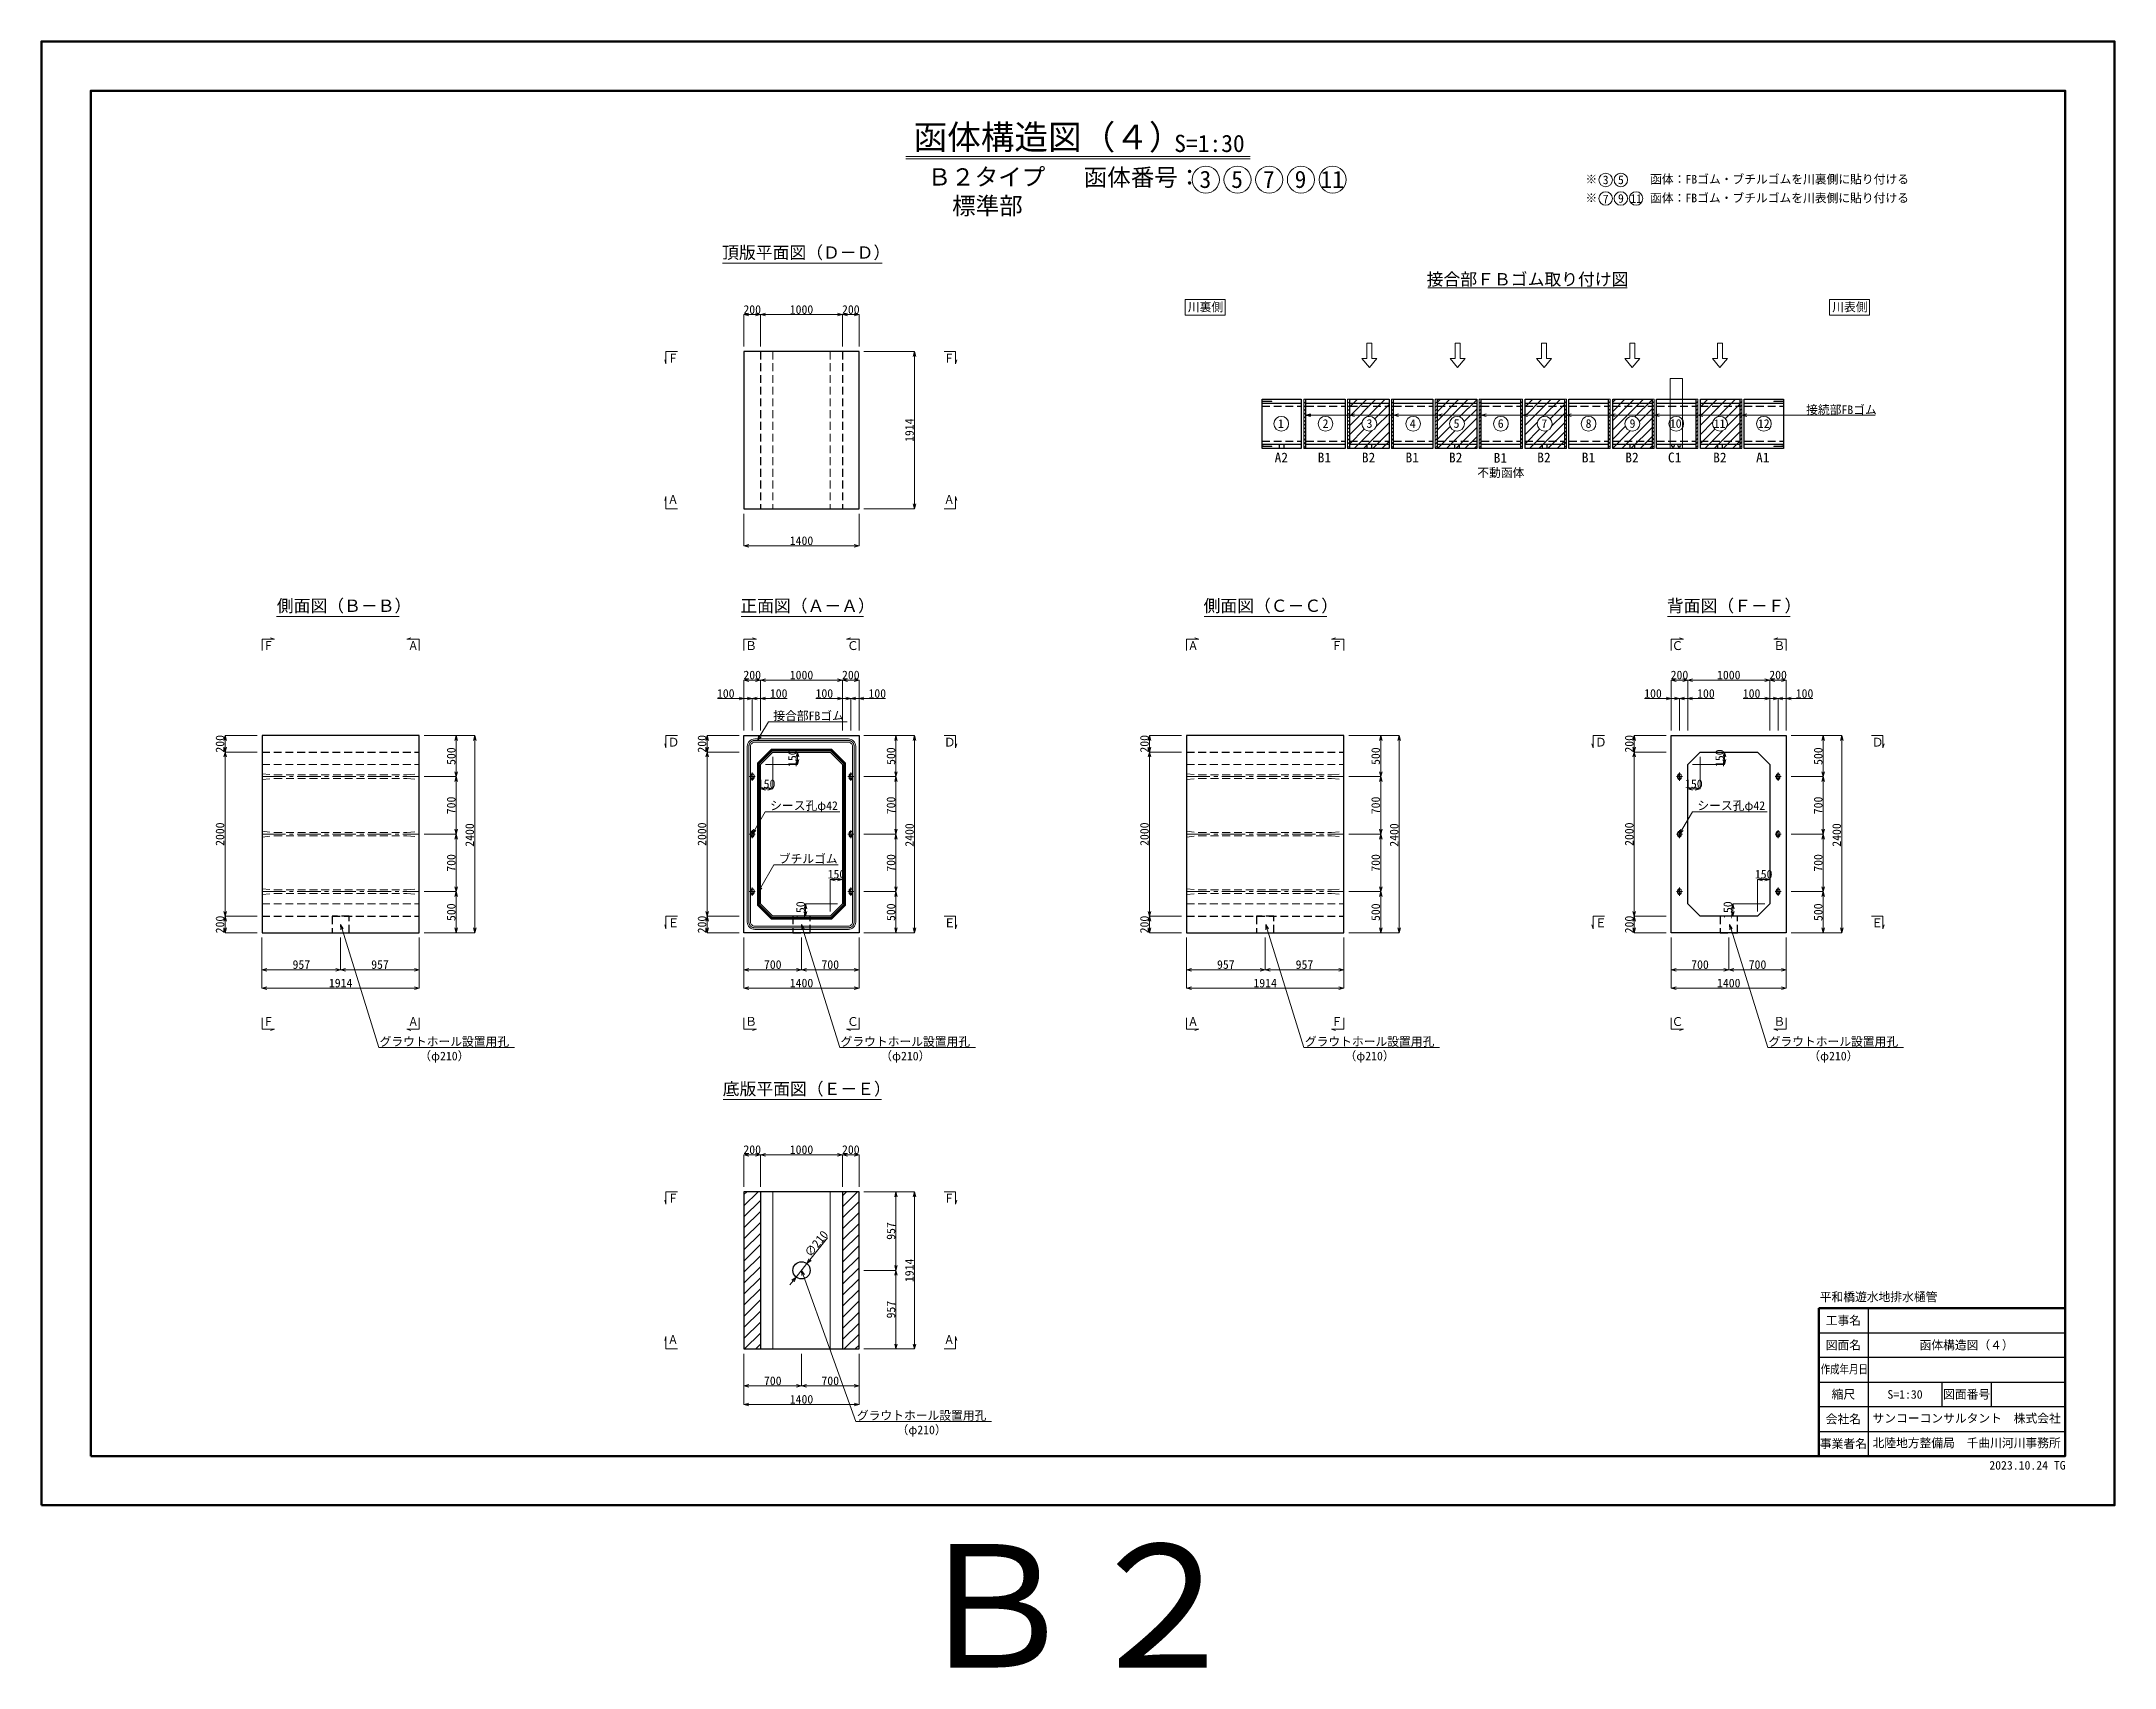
# Model space of a CAD drawing. Header units: millimetres. Extents: x 0 to 126150, y -2000 to 17820.
# Drawn here: x 75690 to 100920, y -1975 to 17820 of the extents above; entities that cross this region are included whole.
import ezdxf
from ezdxf import colors
from ezdxf.entities.mleader import LeaderData, LeaderLine
from ezdxf.enums import TextEntityAlignment as Align
from ezdxf.math import Vec2, Vec3

# ---------------------------------------------------------------- set-up
doc = ezdxf.new("R2010")
doc.units = ezdxf.units.MM
doc.header["$LTSCALE"] = 30
doc.linetypes.add('CENTER2', pattern=[28.575, 19.05, -3.175, 3.175, -3.175])
doc.linetypes.add('HIDDEN2', pattern=[4.7625, 3.175, -1.5875])
for name, color, linetype, lineweight in [('0その他', 7, 'Continuous', 13), ('0タイトル', 7, 'Continuous', 13), ('0中心線', 7, 'CENTER2', 5), ('0寸法', 7, 'Continuous', 5), ('0文字', 41, 'Continuous', 5), ('1Pca-BOX', 3, 'Continuous', 25), ('1アンカーボルト孔', 30, 'Continuous', 13), ('1グラウトホール', 1, 'HIDDEN2', 25), ('1シース・トランペットシース', 4, 'HIDDEN2', 13), ('2現場打ち・増しコン', 1, 'HIDDEN2', 13), ('3FBゴム', 181, 'Continuous', 13), ('3ブチルゴム等', 173, 'Continuous', 13), ('3機械式継手', 220, 'Continuous', 13), ('D-TTL', 2, 'Continuous', 50), ('D-TTL-FRAM', 7, 'Continuous', 50), ('D-TTL-LINE', 7, 'Continuous', 25), ('D-TTL-TXT', 7, 'Continuous', 25)]:
    doc.layers.add(name, color=color, linetype=linetype, lineweight=lineweight)
doc.styles.get("Standard").update_dxf_attribs({"font": 'MS Gothic.ttf'})
doc.styles.add('寸法文字', font='MS Gothic.ttf')
doc.dimstyles.new('1／30', dxfattribs={"dimscale": 30, "dimtxt": 3.5, "dimasz": 2, "dimexe": 0, "dimexo": 2, "dimgap": 0.3, "dimtad": 1, "dimdec": 0, "dimzin": 1, "dimdsep": 46, "dimtxsty": '寸法文字', "dimblk": 'OPEN30', "dimcen": 2.5, "dimclrd": 256, "dimclre": 256, "dimclrt": 256, "dimadec": 0, "dimazin": 0, "dimtfac": 1, "dimtdec": 0, "dimtmove": 0, "dimatfit": 3, "dimldrblk": 'OPEN30', "dimfxl": 1, "dimlwd": -1, "dimlwe": -1, "dimarcsym": 0})

msp = doc.modelspace()

# ---------------------------------------------------------------- texts
msp.add_text('Ｂ２', height=1500).set_placement((88305, -2425.2), align=Align.BOTTOM_CENTER)
at = {"layer": '0タイトル'}
for s, height, p in [('函体構造図（４）', 300, (86303.4, 16505)), ('S=1:30', 210, (89476.4, 16473.9))]:
    msp.add_text(s, height=height, dxfattribs=at).set_placement(p)
for s, height, p in [('Ｂ２タイプ', 210, (87190.9, 16003.1)), ('標準部', 210, (87202.6, 15650.8)), ('頂版平面図（Ｄ－Ｄ）', 150, (84997.4, 15130.5)), ('側面図（Ｂ－Ｂ）', 150, (79372.9, 10830.5)), ('正面図（Ａ－Ａ）', 150, (85013.8, 10830.5)), ('側面図（Ｃ－Ｃ）', 150, (90651.8, 10830.5)), ('背面図（Ｆ－Ｆ）', 150, (96289.8, 10830.5)), ('底版平面図（Ｅ－Ｅ）', 150, (85004.3, 4949.5))]:
    msp.add_text(s, height=height, dxfattribs=at).set_placement(p, align=Align.BOTTOM_CENTER)
msp.add_text('函体番号：', height=210, dxfattribs=at).set_placement((88373.9, 15997.8), align=Align.BOTTOM_LEFT)
for s, p in [('3', (89854.9, 16141.5)), ('5', (90240.9, 16141.5)), ('7', (90627, 16141.5)), ('9', (91013.1, 16141.5)), ('11', (91399.2, 16141.5))]:
    msp.add_text(s, height=210, dxfattribs=at).set_placement(p, align=Align.MIDDLE_CENTER)
msp.add_text('接合部ＦＢゴム取り付け図', height=150, dxfattribs=at).set_placement((93776.3, 14850), align=Align.CENTER)
at = {"layer": '0文字'}
for s, p in [('※     \u3000\u3000函体：FBゴム・ブチルゴムを川裏側に貼り付ける', (94480.9, 16090)), ('※     \u3000  函体：FBゴム・ブチルゴムを川表側に貼り付ける', (94480.9, 15861.6))]:
    msp.add_text(s, height=105, dxfattribs=at).set_placement(p)
at = {"layer": '0文字', "style": '寸法文字'}
for s, p in [('3', (94726.8, 16134.2)), ('5', (94912.7, 16134.2)), ('9', (94912.7, 15907.9)), ('11', (95097.7, 15907.9))]:
    msp.add_text(s, height=105, dxfattribs=at).set_placement(p, align=Align.MIDDLE)
for s, p in [('川裏側', (89642.2, 14534.4)), ('川表側', (97484.6, 14534.4)), ('Ｂ', (84254.5, 10411.4)), ('Ｃ', (85493.7, 10411.4)), ('Ｃ', (95529.2, 10411.4)), ('Ｂ', (96768.4, 10411.4)), ('Ｄ', (83311.8, 9236.4)), ('Ｄ', (86672.4, 9236.4)), ('Ｄ', (94596.8, 9236.4)), ('Ｄ', (97965.8, 9236.4)), ('Ｅ', (83311.8, 7036.4)), ('Ｅ', (86672.4, 7036.4)), ('Ｅ', (94596.8, 7036.4)), ('Ｅ', (97960.1, 7036.4)), ('Ｂ', (84254.5, 5837.4)), ('Ｃ', (85493.7, 5835.3)), ('Ｃ', (95529.2, 5835.3)), ('Ｂ', (96768.4, 5837.4))]:
    msp.add_text(s, height=105, dxfattribs=at).set_placement(p)
at = {"layer": '0文字', "width": 0.9}
for s, p in [('Ｆ', (83311.8, 13911.4)), ('Ｆ', (86672.4, 13911.4)), ('Ａ', (83311.8, 12191)), ('Ａ', (86672.4, 12191)), ('Ｆ', (78387.8, 10411.4)), ('Ａ', (80149.9, 10411.4)), ('Ａ', (89641, 10411.4)), ('Ｆ', (91391.6, 10411.4)), ('Ｆ', (78387.8, 5835.3)), ('Ａ', (80149.9, 5835.3)), ('Ａ', (89641, 5835.3)), ('Ｆ', (91391.6, 5835.3)), ('Ｆ', (83311.8, 3683.8)), ('Ｆ', (86672.4, 3683.8)), ('Ａ', (83311.8, 1963.3)), ('Ａ', (86672.4, 1963.3))]:
    msp.add_text(s, height=105, dxfattribs=at).set_placement(p)
at = {"layer": '0文字', "style": '寸法文字'}
for s, insert, char_height, attachment_point in [('7', (94727.1, 15902.7), 105, 5), ('接続部FBゴム', (97596.4, 13271.5), 105, 8), ('1', (90773.1, 13168.2), 105, 5), ('2', (91317.5, 13168.2), 105, 5), ('3', (91852.5, 13168.2), 105, 5), ('4', (92378.6, 13168.2), 105, 5), ('5', (92912.1, 13168.2), 105, 5), ('6', (93449.5, 13168.2), 105, 5), ('7', (93979.1, 13168.2), 105, 5), ('8', (94518.5, 13168.2), 105, 5), ('9', (95053.5, 13168.2), 105, 5), ('10', (95579.6, 13168.2), 105, 5), ('11', (96113.1, 13168.2), 105, 5), ('12', (96650.5, 13168.2), 105, 5), ('A2', (90779.2, 12754.8), 120, 5), ('B1', (91303.4, 12754.8), 120, 5), ('B2', (91841.1, 12754.8), 120, 5), ('B1', (92372.8, 12754.8), 120, 5), ('B2', (92901, 12754.8), 120, 5), ('不動函体', (93450.7, 12562.8), 105, 5), ('B1', (93445.1, 12751.1), 120, 5), ('B2', (93975.6, 12754.8), 120, 5), ('B1', (94517.8, 12754.8), 120, 5), ('B2', (95047.3, 12754.8), 120, 5), ('C1', (95566.6, 12754.8), 120, 5), ('B2', (96116.7, 12754.8), 120, 5), ('A1', (96639, 12754.8), 120, 5)]:
    msp.add_mtext(s, dxfattribs=dict(at, insert=insert, char_height=char_height, attachment_point=attachment_point))
at = {"layer": 'D-TTL-TXT', "style": '寸法文字'}
msp.add_text('平和橋遊水地排水樋管', height=105, dxfattribs=at).set_placement((97331.9, 2452.7), align=Align.BOTTOM_LEFT)
for s, p in [('工事名', (97620, 2250)), ('函体構造図（４）', (99120, 1950)), ('図面名', (97620, 1950)), ('縮尺', (97620, 1350)), ('S=1:30', (98370, 1350)), ('図面番号', (99120, 1350)), ('会社名', (97620, 1050)), ('事業者名', (97620, 750))]:
    msp.add_text(s, height=105, dxfattribs=at).set_placement(p, align=Align.MIDDLE_CENTER)
at = {"layer": 'D-TTL-TXT', "style": '寸法文字', "width": 0.84179}
msp.add_text('作成年月日', height=105, dxfattribs=at).set_placement((97344.2, 1604), (97918.5, 1604), align=Align.FIT)
at = {"layer": 'D-TTL-TXT', "color": 7, "style": '寸法文字'}
for s, p in [('サンコーコンサルタント\u3000株式会社', (99120, 1058.6)), ('北陸地方整備局  千曲川河川事務所', (99120, 758.6))]:
    msp.add_text(s, height=105, dxfattribs=at).set_placement(p, align=Align.MIDDLE_CENTER)
at = {"layer": 'Defpoints', "style": '寸法文字'}
msp.add_text('2023.10.24 TG', height=105, dxfattribs=at).set_placement((100324.5, 434.4), align=Align.RIGHT)

# ---------------------------------------------------------------- blocks, each defined once
blk = doc.blocks.new('_Open30')
at = {"color": 0, "linetype": 'ByBlock', "lineweight": -2}
for p, q in [((-1, 0.27), (0, 0)), ((0, 0), (-1, -0.27)), ((0, 0), (-1, 0))]:
    blk.add_line(p, q, dxfattribs=at)
blk = doc.blocks.new('*D2')
at = {"layer": '0寸法', "transparency": 16777216}
for p, q in [((85700, 9370), (86315, 9370)), ((86315, 9310), (86315, 7030)), ((85700, 6970), (86315, 6970))]:
    blk.add_line(p, q, dxfattribs=at)
at = {"layer": 'Defpoints', "color": 0, "transparency": 16777216}
for p in [(85640, 9370), (85640, 6970), (86315, 6970)]:
    blk.add_point(p, dxfattribs=at)
at = {"layer": '0寸法', "transparency": 16777216, "xscale": 60, "yscale": 60, "zscale": 60}
for p, rotation in [((86315, 9370), 90), ((86315, 6970), 270)]:
    blk.add_blockref('_Open30', p, dxfattribs=dict(at, rotation=rotation))
at = {"layer": '0寸法', "transparency": 16777216, "insert": (86254, 8160), "char_height": 105, "attachment_point": 5, "rotation": 90, "style": '寸法文字'}
blk.add_mtext('2400', dxfattribs=at)
blk = doc.blocks.new('*D3')
at = {"layer": '0寸法', "transparency": 16777216}
for p, q in [((84180, 9370), (83790, 9370)), ((83790, 9310), (83790, 9230)), ((84180, 9170), (83790, 9170))]:
    blk.add_line(p, q, dxfattribs=at)
at = {"layer": 'Defpoints', "color": 0, "transparency": 16777216}
for p in [(84240, 9370), (83790, 9170), (84240, 9170)]:
    blk.add_point(p, dxfattribs=at)
at = {"layer": '0寸法', "transparency": 16777216, "xscale": 60, "yscale": 60, "zscale": 60}
for p, rotation in [((83790, 9370), 90), ((83790, 9170), 270)]:
    blk.add_blockref('_Open30', p, dxfattribs=dict(at, rotation=rotation))
at = {"layer": '0寸法', "transparency": 16777216, "insert": (83729, 9270), "char_height": 105, "attachment_point": 5, "rotation": 90, "style": '寸法文字'}
blk.add_mtext('200', dxfattribs=at)
blk = doc.blocks.new('*D4')
at = {"layer": '0寸法', "transparency": 16777216}
for p, q in [((84180, 9170), (83790, 9170)), ((83790, 9110), (83790, 7230)), ((84180, 7170), (83790, 7170))]:
    blk.add_line(p, q, dxfattribs=at)
at = {"layer": 'Defpoints', "color": 0, "transparency": 16777216}
for p in [(84240, 9170), (83790, 7170), (84240, 7170)]:
    blk.add_point(p, dxfattribs=at)
at = {"layer": '0寸法', "transparency": 16777216, "xscale": 60, "yscale": 60, "zscale": 60}
for p, rotation in [((83790, 9170), 90), ((83790, 7170), 270)]:
    blk.add_blockref('_Open30', p, dxfattribs=dict(at, rotation=rotation))
at = {"layer": '0寸法', "transparency": 16777216, "insert": (83729, 8170), "char_height": 105, "attachment_point": 5, "rotation": 90, "style": '寸法文字'}
blk.add_mtext('2000', dxfattribs=at)
blk = doc.blocks.new('*D5')
at = {"layer": '0寸法', "transparency": 16777216}
for p, q in [((84180, 7170), (83790, 7170)), ((83790, 7110), (83790, 7030)), ((84180, 6970), (83790, 6970))]:
    blk.add_line(p, q, dxfattribs=at)
at = {"layer": 'Defpoints', "color": 0, "transparency": 16777216}
for p in [(84240, 7170), (83790, 6970), (84240, 6970)]:
    blk.add_point(p, dxfattribs=at)
at = {"layer": '0寸法', "transparency": 16777216, "xscale": 60, "yscale": 60, "zscale": 60}
for p, rotation in [((83790, 7170), 90), ((83790, 6970), 270)]:
    blk.add_blockref('_Open30', p, dxfattribs=dict(at, rotation=rotation))
at = {"layer": '0寸法', "transparency": 16777216, "insert": (83729, 7070), "char_height": 105, "attachment_point": 5, "rotation": 90, "style": '寸法文字'}
blk.add_mtext('200', dxfattribs=at)
blk = doc.blocks.new('*D6')
at = {"layer": '0寸法', "transparency": 16777216}
for p, q in [((85440, 9430), (85440, 10045)), ((85580, 10045), (85500, 10045)), ((85640, 9430), (85640, 10045))]:
    blk.add_line(p, q, dxfattribs=at)
at = {"layer": 'Defpoints', "color": 0, "transparency": 16777216}
for p in [(85440, 10045), (85440, 9370), (85640, 9370)]:
    blk.add_point(p, dxfattribs=at)
at = {"layer": '0寸法', "transparency": 16777216, "xscale": 60, "yscale": 60, "zscale": 60, "rotation": 180}
blk.add_blockref('_Open30', (85440, 10045), dxfattribs=at)
at = {"layer": '0寸法', "transparency": 16777216, "xscale": 60, "yscale": 60, "zscale": 60}
blk.add_blockref('_Open30', (85640, 10045), dxfattribs=at)
at = {"layer": '0寸法', "transparency": 16777216, "insert": (85540, 10107), "char_height": 105, "attachment_point": 5, "style": '寸法文字'}
blk.add_mtext('200', dxfattribs=at)
blk = doc.blocks.new('*D7')
at = {"layer": '0寸法', "transparency": 16777216}
for p, q in [((84440, 9430), (84440, 10045)), ((85380, 10045), (84500, 10045)), ((85440, 9430), (85440, 10045))]:
    blk.add_line(p, q, dxfattribs=at)
at = {"layer": 'Defpoints', "color": 0, "transparency": 16777216}
for p in [(84440, 10045), (84440, 9370), (85440, 9370)]:
    blk.add_point(p, dxfattribs=at)
at = {"layer": '0寸法', "transparency": 16777216, "xscale": 60, "yscale": 60, "zscale": 60, "rotation": 180}
blk.add_blockref('_Open30', (84440, 10045), dxfattribs=at)
at = {"layer": '0寸法', "transparency": 16777216, "xscale": 60, "yscale": 60, "zscale": 60}
blk.add_blockref('_Open30', (85440, 10045), dxfattribs=at)
at = {"layer": '0寸法', "transparency": 16777216, "insert": (84940, 10107), "char_height": 105, "attachment_point": 5, "style": '寸法文字'}
blk.add_mtext('1000', dxfattribs=at)
blk = doc.blocks.new('*D8')
at = {"layer": '0寸法', "transparency": 16777216}
for p, q in [((84240, 9430), (84240, 10045)), ((84380, 10045), (84300, 10045)), ((84440, 9430), (84440, 10045))]:
    blk.add_line(p, q, dxfattribs=at)
at = {"layer": 'Defpoints', "color": 0, "transparency": 16777216}
for p in [(84240, 10045), (84240, 9370), (84440, 9370)]:
    blk.add_point(p, dxfattribs=at)
at = {"layer": '0寸法', "transparency": 16777216, "xscale": 60, "yscale": 60, "zscale": 60, "rotation": 180}
blk.add_blockref('_Open30', (84240, 10045), dxfattribs=at)
at = {"layer": '0寸法', "transparency": 16777216, "xscale": 60, "yscale": 60, "zscale": 60}
blk.add_blockref('_Open30', (84440, 10045), dxfattribs=at)
at = {"layer": '0寸法', "transparency": 16777216, "insert": (84340, 10107), "char_height": 105, "attachment_point": 5, "style": '寸法文字'}
blk.add_mtext('200', dxfattribs=at)
blk = doc.blocks.new('*D9')
at = {"layer": '0寸法', "transparency": 16777216}
for p, q in [((85480, 9820), (85420, 9820)), ((85540, 9430), (85540, 9820)), ((85540, 9820), (85640, 9820)), ((85640, 9430), (85640, 9820)), ((85700, 9820), (85964, 9820))]:
    blk.add_line(p, q, dxfattribs=at)
at = {"layer": 'Defpoints', "color": 0, "transparency": 16777216}
for p in [(85540, 9820), (85540, 9370), (85640, 9370)]:
    blk.add_point(p, dxfattribs=at)
at = {"layer": '0寸法', "transparency": 16777216, "xscale": 60, "yscale": 60, "zscale": 60}
blk.add_blockref('_Open30', (85540, 9820), dxfattribs=at)
at = {"layer": '0寸法', "transparency": 16777216, "xscale": 60, "yscale": 60, "zscale": 60, "rotation": 180}
blk.add_blockref('_Open30', (85640, 9820), dxfattribs=at)
at = {"layer": '0寸法', "transparency": 16777216, "insert": (85862, 9882), "char_height": 105, "attachment_point": 5, "style": '寸法文字'}
blk.add_mtext('100', dxfattribs=at)
blk = doc.blocks.new('*D10')
at = {"layer": '0寸法', "transparency": 16777216}
for p, q in [((85380, 9820), (85116, 9820)), ((85440, 9430), (85440, 9820)), ((85540, 9820), (85440, 9820)), ((85540, 9430), (85540, 9820)), ((85600, 9820), (85660, 9820))]:
    blk.add_line(p, q, dxfattribs=at)
at = {"layer": 'Defpoints', "color": 0, "transparency": 16777216}
for p in [(85440, 9820), (85440, 9370), (85540, 9370)]:
    blk.add_point(p, dxfattribs=at)
at = {"layer": '0寸法', "transparency": 16777216, "xscale": 60, "yscale": 60, "zscale": 60}
blk.add_blockref('_Open30', (85440, 9820), dxfattribs=at)
at = {"layer": '0寸法', "transparency": 16777216, "xscale": 60, "yscale": 60, "zscale": 60, "rotation": 180}
blk.add_blockref('_Open30', (85540, 9820), dxfattribs=at)
at = {"layer": '0寸法', "transparency": 16777216, "insert": (85218, 9882), "char_height": 105, "attachment_point": 5, "style": '寸法文字'}
blk.add_mtext('100', dxfattribs=at)
blk = doc.blocks.new('*D11')
at = {"layer": '0寸法', "transparency": 16777216}
for p, q in [((84180, 9820), (83916, 9820)), ((84240, 9430), (84240, 9820)), ((84340, 9820), (84240, 9820)), ((84340, 9430), (84340, 9820)), ((84400, 9820), (84460, 9820))]:
    blk.add_line(p, q, dxfattribs=at)
at = {"layer": 'Defpoints', "color": 0, "transparency": 16777216}
for p in [(84340, 9820), (84240, 9370), (84340, 9370)]:
    blk.add_point(p, dxfattribs=at)
at = {"layer": '0寸法', "transparency": 16777216, "xscale": 60, "yscale": 60, "zscale": 60}
blk.add_blockref('_Open30', (84240, 9820), dxfattribs=at)
at = {"layer": '0寸法', "transparency": 16777216, "xscale": 60, "yscale": 60, "zscale": 60, "rotation": 180}
blk.add_blockref('_Open30', (84340, 9820), dxfattribs=at)
at = {"layer": '0寸法', "transparency": 16777216, "insert": (84018, 9882), "char_height": 105, "attachment_point": 5, "style": '寸法文字'}
blk.add_mtext('100', dxfattribs=at)
blk = doc.blocks.new('*D12')
at = {"layer": '0寸法', "transparency": 16777216}
for p, q in [((84280, 9820), (84220, 9820)), ((84340, 9430), (84340, 9820)), ((84340, 9820), (84440, 9820)), ((84440, 9430), (84440, 9820)), ((84500, 9820), (84764, 9820))]:
    blk.add_line(p, q, dxfattribs=at)
at = {"layer": 'Defpoints', "color": 0, "transparency": 16777216}
for p in [(84440, 9820), (84340, 9370), (84440, 9370)]:
    blk.add_point(p, dxfattribs=at)
at = {"layer": '0寸法', "transparency": 16777216, "xscale": 60, "yscale": 60, "zscale": 60}
blk.add_blockref('_Open30', (84340, 9820), dxfattribs=at)
at = {"layer": '0寸法', "transparency": 16777216, "xscale": 60, "yscale": 60, "zscale": 60, "rotation": 180}
blk.add_blockref('_Open30', (84440, 9820), dxfattribs=at)
at = {"layer": '0寸法', "transparency": 16777216, "insert": (84662, 9882), "char_height": 105, "attachment_point": 5, "style": '寸法文字'}
blk.add_mtext('100', dxfattribs=at)
blk = doc.blocks.new('*D13')
at = {"layer": '0寸法', "transparency": 16777216}
for p, q in [((85700, 9370), (86090, 9370)), ((86090, 9310), (86090, 8930)), ((85700, 8870), (86090, 8870))]:
    blk.add_line(p, q, dxfattribs=at)
at = {"layer": 'Defpoints', "color": 0, "transparency": 16777216}
for p in [(85640, 9370), (85640, 8870), (86090, 8870)]:
    blk.add_point(p, dxfattribs=at)
at = {"layer": '0寸法', "transparency": 16777216, "xscale": 60, "yscale": 60, "zscale": 60}
for p, rotation in [((86090, 9370), 90), ((86090, 8870), 270)]:
    blk.add_blockref('_Open30', p, dxfattribs=dict(at, rotation=rotation))
at = {"layer": '0寸法', "transparency": 16777216, "insert": (86029, 9120), "char_height": 105, "attachment_point": 5, "rotation": 90, "style": '寸法文字'}
blk.add_mtext('500', dxfattribs=at)
blk = doc.blocks.new('*D14')
at = {"layer": '0寸法', "transparency": 16777216}
for p, q in [((85700, 8870), (86090, 8870)), ((86090, 8810), (86090, 8230)), ((85700, 8170), (86090, 8170))]:
    blk.add_line(p, q, dxfattribs=at)
at = {"layer": 'Defpoints', "color": 0, "transparency": 16777216}
for p in [(85640, 8870), (85640, 8170), (86090, 8170)]:
    blk.add_point(p, dxfattribs=at)
at = {"layer": '0寸法', "transparency": 16777216, "xscale": 60, "yscale": 60, "zscale": 60}
for p, rotation in [((86090, 8870), 90), ((86090, 8170), 270)]:
    blk.add_blockref('_Open30', p, dxfattribs=dict(at, rotation=rotation))
at = {"layer": '0寸法', "transparency": 16777216, "insert": (86029, 8520), "char_height": 105, "attachment_point": 5, "rotation": 90, "style": '寸法文字'}
blk.add_mtext('700', dxfattribs=at)
blk = doc.blocks.new('*D15')
at = {"layer": '0寸法', "transparency": 16777216}
for p, q in [((85700, 8170), (86090, 8170)), ((86090, 8110), (86090, 7530)), ((85700, 7470), (86090, 7470))]:
    blk.add_line(p, q, dxfattribs=at)
at = {"layer": 'Defpoints', "color": 0, "transparency": 16777216}
for p in [(85640, 8170), (85640, 7470), (86090, 7470)]:
    blk.add_point(p, dxfattribs=at)
at = {"layer": '0寸法', "transparency": 16777216, "xscale": 60, "yscale": 60, "zscale": 60}
for p, rotation in [((86090, 8170), 90), ((86090, 7470), 270)]:
    blk.add_blockref('_Open30', p, dxfattribs=dict(at, rotation=rotation))
at = {"layer": '0寸法', "transparency": 16777216, "insert": (86029, 7820), "char_height": 105, "attachment_point": 5, "rotation": 90, "style": '寸法文字'}
blk.add_mtext('700', dxfattribs=at)
blk = doc.blocks.new('*D1')
at = {"layer": '0寸法', "transparency": 16777216}
for p, q in [((84240, 6910), (84240, 6295)), ((85640, 6910), (85640, 6295)), ((84300, 6295), (85580, 6295))]:
    blk.add_line(p, q, dxfattribs=at)
at = {"layer": 'Defpoints', "color": 0, "transparency": 16777216}
for p in [(84240, 6970), (85640, 6970), (85640, 6295)]:
    blk.add_point(p, dxfattribs=at)
at = {"layer": '0寸法', "transparency": 16777216, "xscale": 60, "yscale": 60, "zscale": 60, "rotation": 180}
blk.add_blockref('_Open30', (84240, 6295), dxfattribs=at)
at = {"layer": '0寸法', "transparency": 16777216, "xscale": 60, "yscale": 60, "zscale": 60}
blk.add_blockref('_Open30', (85640, 6295), dxfattribs=at)
at = {"layer": '0寸法', "transparency": 16777216, "insert": (84940, 6357), "char_height": 105, "attachment_point": 5, "style": '寸法文字'}
blk.add_mtext('1400', dxfattribs=at)
blk = doc.blocks.new('*D16')
at = {"layer": '0寸法', "transparency": 16777216}
for p, q in [((84650, 9170), (84890, 9170)), ((84890, 9080), (84890, 9110)), ((84500, 9020), (84890, 9020))]:
    blk.add_line(p, q, dxfattribs=at)
at = {"layer": 'Defpoints', "color": 0, "transparency": 16777216}
for p in [(84590, 9170), (84890, 9170), (84440, 9020)]:
    blk.add_point(p, dxfattribs=at)
at = {"layer": '0寸法', "transparency": 16777216, "xscale": 60, "yscale": 60, "zscale": 60}
for p, rotation in [((84890, 9170), 90), ((84890, 9020), 270)]:
    blk.add_blockref('_Open30', p, dxfattribs=dict(at, rotation=rotation))
at = {"layer": '0寸法', "transparency": 16777216, "insert": (84829, 9095), "char_height": 105, "attachment_point": 5, "rotation": 90, "style": '寸法文字'}
blk.add_mtext('150', dxfattribs=at)
blk = doc.blocks.new('*D17')
at = {"layer": '0寸法', "transparency": 16777216}
for p, q in [((84590, 9110), (84590, 8720)), ((84440, 8960), (84440, 8720)), ((84500, 8720), (84530, 8720))]:
    blk.add_line(p, q, dxfattribs=at)
at = {"layer": 'Defpoints', "color": 0, "transparency": 16777216}
for p in [(84590, 9170), (84440, 9020), (84590, 8720)]:
    blk.add_point(p, dxfattribs=at)
at = {"layer": '0寸法', "transparency": 16777216, "xscale": 60, "yscale": 60, "zscale": 60, "rotation": 180}
blk.add_blockref('_Open30', (84440, 8720), dxfattribs=at)
at = {"layer": '0寸法', "transparency": 16777216, "xscale": 60, "yscale": 60, "zscale": 60}
blk.add_blockref('_Open30', (84590, 8720), dxfattribs=at)
at = {"layer": '0寸法', "transparency": 16777216, "insert": (84515, 8782), "char_height": 105, "attachment_point": 5, "style": '寸法文字'}
blk.add_mtext('150', dxfattribs=at)
blk = doc.blocks.new('*D18')
at = {"layer": '0寸法', "transparency": 16777216}
for p, q in [((85290, 7230), (85290, 7620)), ((85350, 7620), (85380, 7620)), ((85440, 7380), (85440, 7620))]:
    blk.add_line(p, q, dxfattribs=at)
at = {"layer": 'Defpoints', "color": 0, "transparency": 16777216}
for p in [(85440, 7620), (85440, 7320), (85290, 7170)]:
    blk.add_point(p, dxfattribs=at)
at = {"layer": '0寸法', "transparency": 16777216, "xscale": 60, "yscale": 60, "zscale": 60, "rotation": 180}
blk.add_blockref('_Open30', (85290, 7620), dxfattribs=at)
at = {"layer": '0寸法', "transparency": 16777216, "xscale": 60, "yscale": 60, "zscale": 60}
blk.add_blockref('_Open30', (85440, 7620), dxfattribs=at)
at = {"layer": '0寸法', "transparency": 16777216, "insert": (85365, 7682), "char_height": 105, "attachment_point": 5, "style": '寸法文字'}
blk.add_mtext('150', dxfattribs=at)
blk = doc.blocks.new('*D19')
at = {"layer": '0寸法', "transparency": 16777216}
for p, q in [((85380, 7320), (84990, 7320)), ((84990, 7230), (84990, 7260)), ((85230, 7170), (84990, 7170))]:
    blk.add_line(p, q, dxfattribs=at)
at = {"layer": 'Defpoints', "color": 0, "transparency": 16777216}
for p in [(84990, 7320), (85440, 7320), (85290, 7170)]:
    blk.add_point(p, dxfattribs=at)
at = {"layer": '0寸法', "transparency": 16777216, "xscale": 60, "yscale": 60, "zscale": 60}
for p, rotation in [((84990, 7320), 90), ((84990, 7170), 270)]:
    blk.add_blockref('_Open30', p, dxfattribs=dict(at, rotation=rotation))
at = {"layer": '0寸法', "transparency": 16777216, "insert": (84929, 7245), "char_height": 105, "attachment_point": 5, "rotation": 90, "style": '寸法文字'}
blk.add_mtext('150', dxfattribs=at)
blk = doc.blocks.new('*D20')
at = {"layer": '0寸法', "transparency": 16777216}
for p, q in [((78314, 9370), (77924, 9370)), ((77924, 9310), (77924, 9230)), ((78314, 9170), (77924, 9170))]:
    blk.add_line(p, q, dxfattribs=at)
at = {"layer": 'Defpoints', "color": 0, "transparency": 16777216}
for p in [(78374, 9370), (77924, 9170), (78374, 9170)]:
    blk.add_point(p, dxfattribs=at)
at = {"layer": '0寸法', "transparency": 16777216, "xscale": 60, "yscale": 60, "zscale": 60}
for p, rotation in [((77924, 9370), 90), ((77924, 9170), 270)]:
    blk.add_blockref('_Open30', p, dxfattribs=dict(at, rotation=rotation))
at = {"layer": '0寸法', "transparency": 16777216, "insert": (77863, 9270), "char_height": 105, "attachment_point": 5, "rotation": 90, "style": '寸法文字'}
blk.add_mtext('200', dxfattribs=at)
blk = doc.blocks.new('*D21')
at = {"layer": '0寸法', "transparency": 16777216}
for p, q in [((78314, 9170), (77924, 9170)), ((77924, 9110), (77924, 7230)), ((78314, 7170), (77924, 7170))]:
    blk.add_line(p, q, dxfattribs=at)
at = {"layer": 'Defpoints', "color": 0, "transparency": 16777216}
for p in [(78374, 9170), (77924, 7170), (78374, 7170)]:
    blk.add_point(p, dxfattribs=at)
at = {"layer": '0寸法', "transparency": 16777216, "xscale": 60, "yscale": 60, "zscale": 60}
for p, rotation in [((77924, 9170), 90), ((77924, 7170), 270)]:
    blk.add_blockref('_Open30', p, dxfattribs=dict(at, rotation=rotation))
at = {"layer": '0寸法', "transparency": 16777216, "insert": (77863, 8170), "char_height": 105, "attachment_point": 5, "rotation": 90, "style": '寸法文字'}
blk.add_mtext('2000', dxfattribs=at)
blk = doc.blocks.new('*D22')
at = {"layer": '0寸法', "transparency": 16777216}
for p, q in [((78314, 7170), (77924, 7170)), ((77924, 7110), (77924, 7030)), ((78314, 6970), (77924, 6970))]:
    blk.add_line(p, q, dxfattribs=at)
at = {"layer": 'Defpoints', "color": 0, "transparency": 16777216}
for p in [(78374, 7170), (77924, 6970), (78374, 6970)]:
    blk.add_point(p, dxfattribs=at)
at = {"layer": '0寸法', "transparency": 16777216, "xscale": 60, "yscale": 60, "zscale": 60}
for p, rotation in [((77924, 7170), 90), ((77924, 6970), 270)]:
    blk.add_blockref('_Open30', p, dxfattribs=dict(at, rotation=rotation))
at = {"layer": '0寸法', "transparency": 16777216, "insert": (77863, 7070), "char_height": 105, "attachment_point": 5, "rotation": 90, "style": '寸法文字'}
blk.add_mtext('200', dxfattribs=at)
blk = doc.blocks.new('*D23')
at = {"layer": '0寸法', "transparency": 16777216}
for p, q in [((78374, 6910), (78374, 6295)), ((80288, 6910), (80288, 6295)), ((78434, 6295), (80228, 6295))]:
    blk.add_line(p, q, dxfattribs=at)
at = {"layer": 'Defpoints', "color": 0, "transparency": 16777216}
for p in [(78374, 6970), (80288, 6970), (80288, 6295)]:
    blk.add_point(p, dxfattribs=at)
at = {"layer": '0寸法', "transparency": 16777216, "xscale": 60, "yscale": 60, "zscale": 60, "rotation": 180}
blk.add_blockref('_Open30', (78374, 6295), dxfattribs=at)
at = {"layer": '0寸法', "transparency": 16777216, "xscale": 60, "yscale": 60, "zscale": 60}
blk.add_blockref('_Open30', (80288, 6295), dxfattribs=at)
at = {"layer": '0寸法', "transparency": 16777216, "insert": (79331, 6357), "char_height": 105, "attachment_point": 5, "style": '寸法文字'}
blk.add_mtext('1914', dxfattribs=at)
blk = doc.blocks.new('*D29')
at = {"layer": '0寸法', "transparency": 16777216}
for p, q in [((85700, 7470), (86090, 7470)), ((86090, 7410), (86090, 7030)), ((85700, 6970), (86090, 6970))]:
    blk.add_line(p, q, dxfattribs=at)
at = {"layer": 'Defpoints', "color": 0, "transparency": 16777216}
for p in [(85640, 7470), (85640, 6970), (86090, 6970)]:
    blk.add_point(p, dxfattribs=at)
at = {"layer": '0寸法', "transparency": 16777216, "xscale": 60, "yscale": 60, "zscale": 60}
for p, rotation in [((86090, 7470), 90), ((86090, 6970), 270)]:
    blk.add_blockref('_Open30', p, dxfattribs=dict(at, rotation=rotation))
at = {"layer": '0寸法', "transparency": 16777216, "insert": (86029, 7220), "char_height": 105, "attachment_point": 5, "rotation": 90, "style": '寸法文字'}
blk.add_mtext('500', dxfattribs=at)
blk = doc.blocks.new('*D37')
at = {"layer": '0寸法', "transparency": 16777216}
for p, q in [((96985, 9370), (97600, 9370)), ((97600, 9310), (97600, 7030)), ((96985, 6970), (97600, 6970))]:
    blk.add_line(p, q, dxfattribs=at)
at = {"layer": 'Defpoints', "color": 0, "transparency": 16777216}
for p in [(96925, 9370), (96925, 6970), (97600, 6970)]:
    blk.add_point(p, dxfattribs=at)
at = {"layer": '0寸法', "transparency": 16777216, "xscale": 60, "yscale": 60, "zscale": 60}
for p, rotation in [((97600, 9370), 90), ((97600, 6970), 270)]:
    blk.add_blockref('_Open30', p, dxfattribs=dict(at, rotation=rotation))
at = {"layer": '0寸法', "transparency": 16777216, "insert": (97539, 8160), "char_height": 105, "attachment_point": 5, "rotation": 90, "style": '寸法文字'}
blk.add_mtext('2400', dxfattribs=at)
blk = doc.blocks.new('*D38')
at = {"layer": '0寸法', "transparency": 16777216}
for p, q in [((95465, 9370), (95075, 9370)), ((95075, 9310), (95075, 9230)), ((95465, 9170), (95075, 9170))]:
    blk.add_line(p, q, dxfattribs=at)
at = {"layer": 'Defpoints', "color": 0, "transparency": 16777216}
for p in [(95525, 9370), (95075, 9170), (95525, 9170)]:
    blk.add_point(p, dxfattribs=at)
at = {"layer": '0寸法', "transparency": 16777216, "xscale": 60, "yscale": 60, "zscale": 60}
for p, rotation in [((95075, 9370), 90), ((95075, 9170), 270)]:
    blk.add_blockref('_Open30', p, dxfattribs=dict(at, rotation=rotation))
at = {"layer": '0寸法', "transparency": 16777216, "insert": (95014, 9270), "char_height": 105, "attachment_point": 5, "rotation": 90, "style": '寸法文字'}
blk.add_mtext('200', dxfattribs=at)
blk = doc.blocks.new('*D39')
at = {"layer": '0寸法', "transparency": 16777216}
for p, q in [((95465, 9170), (95075, 9170)), ((95075, 9110), (95075, 7230)), ((95465, 7170), (95075, 7170))]:
    blk.add_line(p, q, dxfattribs=at)
at = {"layer": 'Defpoints', "color": 0, "transparency": 16777216}
for p in [(95525, 9170), (95075, 7170), (95525, 7170)]:
    blk.add_point(p, dxfattribs=at)
at = {"layer": '0寸法', "transparency": 16777216, "xscale": 60, "yscale": 60, "zscale": 60}
for p, rotation in [((95075, 9170), 90), ((95075, 7170), 270)]:
    blk.add_blockref('_Open30', p, dxfattribs=dict(at, rotation=rotation))
at = {"layer": '0寸法', "transparency": 16777216, "insert": (95014, 8170), "char_height": 105, "attachment_point": 5, "rotation": 90, "style": '寸法文字'}
blk.add_mtext('2000', dxfattribs=at)
blk = doc.blocks.new('*D40')
at = {"layer": '0寸法', "transparency": 16777216}
for p, q in [((95465, 7170), (95075, 7170)), ((95075, 7110), (95075, 7030)), ((95465, 6970), (95075, 6970))]:
    blk.add_line(p, q, dxfattribs=at)
at = {"layer": 'Defpoints', "color": 0, "transparency": 16777216}
for p in [(95525, 7170), (95075, 6970), (95525, 6970)]:
    blk.add_point(p, dxfattribs=at)
at = {"layer": '0寸法', "transparency": 16777216, "xscale": 60, "yscale": 60, "zscale": 60}
for p, rotation in [((95075, 7170), 90), ((95075, 6970), 270)]:
    blk.add_blockref('_Open30', p, dxfattribs=dict(at, rotation=rotation))
at = {"layer": '0寸法', "transparency": 16777216, "insert": (95014, 7070), "char_height": 105, "attachment_point": 5, "rotation": 90, "style": '寸法文字'}
blk.add_mtext('200', dxfattribs=at)
blk = doc.blocks.new('*D41')
at = {"layer": '0寸法', "transparency": 16777216}
for p, q in [((96725, 9430), (96725, 10045)), ((96865, 10045), (96785, 10045)), ((96925, 9430), (96925, 10045))]:
    blk.add_line(p, q, dxfattribs=at)
at = {"layer": 'Defpoints', "color": 0, "transparency": 16777216}
for p in [(96725, 10045), (96725, 9370), (96925, 9370)]:
    blk.add_point(p, dxfattribs=at)
at = {"layer": '0寸法', "transparency": 16777216, "xscale": 60, "yscale": 60, "zscale": 60, "rotation": 180}
blk.add_blockref('_Open30', (96725, 10045), dxfattribs=at)
at = {"layer": '0寸法', "transparency": 16777216, "xscale": 60, "yscale": 60, "zscale": 60}
blk.add_blockref('_Open30', (96925, 10045), dxfattribs=at)
at = {"layer": '0寸法', "transparency": 16777216, "insert": (96825, 10107), "char_height": 105, "attachment_point": 5, "style": '寸法文字'}
blk.add_mtext('200', dxfattribs=at)
blk = doc.blocks.new('*D42')
at = {"layer": '0寸法', "transparency": 16777216}
for p, q in [((95725, 9430), (95725, 10045)), ((96665, 10045), (95785, 10045)), ((96725, 9430), (96725, 10045))]:
    blk.add_line(p, q, dxfattribs=at)
at = {"layer": 'Defpoints', "color": 0, "transparency": 16777216}
for p in [(95725, 10045), (95725, 9370), (96725, 9370)]:
    blk.add_point(p, dxfattribs=at)
at = {"layer": '0寸法', "transparency": 16777216, "xscale": 60, "yscale": 60, "zscale": 60, "rotation": 180}
blk.add_blockref('_Open30', (95725, 10045), dxfattribs=at)
at = {"layer": '0寸法', "transparency": 16777216, "xscale": 60, "yscale": 60, "zscale": 60}
blk.add_blockref('_Open30', (96725, 10045), dxfattribs=at)
at = {"layer": '0寸法', "transparency": 16777216, "insert": (96225, 10107), "char_height": 105, "attachment_point": 5, "style": '寸法文字'}
blk.add_mtext('1000', dxfattribs=at)
blk = doc.blocks.new('*D43')
at = {"layer": '0寸法', "transparency": 16777216}
for p, q in [((95525, 9430), (95525, 10045)), ((95665, 10045), (95585, 10045)), ((95725, 9430), (95725, 10045))]:
    blk.add_line(p, q, dxfattribs=at)
at = {"layer": 'Defpoints', "color": 0, "transparency": 16777216}
for p in [(95525, 10045), (95525, 9370), (95725, 9370)]:
    blk.add_point(p, dxfattribs=at)
at = {"layer": '0寸法', "transparency": 16777216, "xscale": 60, "yscale": 60, "zscale": 60, "rotation": 180}
blk.add_blockref('_Open30', (95525, 10045), dxfattribs=at)
at = {"layer": '0寸法', "transparency": 16777216, "xscale": 60, "yscale": 60, "zscale": 60}
blk.add_blockref('_Open30', (95725, 10045), dxfattribs=at)
at = {"layer": '0寸法', "transparency": 16777216, "insert": (95625, 10107), "char_height": 105, "attachment_point": 5, "style": '寸法文字'}
blk.add_mtext('200', dxfattribs=at)
blk = doc.blocks.new('*D44')
at = {"layer": '0寸法', "transparency": 16777216}
for p, q in [((96765, 9820), (96705, 9820)), ((96825, 9430), (96825, 9820)), ((96825, 9820), (96925, 9820)), ((96925, 9430), (96925, 9820)), ((96985, 9820), (97249, 9820))]:
    blk.add_line(p, q, dxfattribs=at)
at = {"layer": 'Defpoints', "color": 0, "transparency": 16777216}
for p in [(96825, 9820), (96825, 9370), (96925, 9370)]:
    blk.add_point(p, dxfattribs=at)
at = {"layer": '0寸法', "transparency": 16777216, "xscale": 60, "yscale": 60, "zscale": 60}
blk.add_blockref('_Open30', (96825, 9820), dxfattribs=at)
at = {"layer": '0寸法', "transparency": 16777216, "xscale": 60, "yscale": 60, "zscale": 60, "rotation": 180}
blk.add_blockref('_Open30', (96925, 9820), dxfattribs=at)
at = {"layer": '0寸法', "transparency": 16777216, "insert": (97147, 9882), "char_height": 105, "attachment_point": 5, "style": '寸法文字'}
blk.add_mtext('100', dxfattribs=at)
blk = doc.blocks.new('*D45')
at = {"layer": '0寸法', "transparency": 16777216}
for p, q in [((96665, 9820), (96401, 9820)), ((96725, 9430), (96725, 9820)), ((96825, 9820), (96725, 9820)), ((96825, 9430), (96825, 9820)), ((96885, 9820), (96945, 9820))]:
    blk.add_line(p, q, dxfattribs=at)
at = {"layer": 'Defpoints', "color": 0, "transparency": 16777216}
for p in [(96725, 9820), (96725, 9370), (96825, 9370)]:
    blk.add_point(p, dxfattribs=at)
at = {"layer": '0寸法', "transparency": 16777216, "xscale": 60, "yscale": 60, "zscale": 60}
blk.add_blockref('_Open30', (96725, 9820), dxfattribs=at)
at = {"layer": '0寸法', "transparency": 16777216, "xscale": 60, "yscale": 60, "zscale": 60, "rotation": 180}
blk.add_blockref('_Open30', (96825, 9820), dxfattribs=at)
at = {"layer": '0寸法', "transparency": 16777216, "insert": (96503, 9882), "char_height": 105, "attachment_point": 5, "style": '寸法文字'}
blk.add_mtext('100', dxfattribs=at)
blk = doc.blocks.new('*D46')
at = {"layer": '0寸法', "transparency": 16777216}
for p, q in [((95465, 9820), (95201, 9820)), ((95525, 9430), (95525, 9820)), ((95625, 9820), (95525, 9820)), ((95625, 9430), (95625, 9820)), ((95685, 9820), (95745, 9820))]:
    blk.add_line(p, q, dxfattribs=at)
at = {"layer": 'Defpoints', "color": 0, "transparency": 16777216}
for p in [(95625, 9820), (95525, 9370), (95625, 9370)]:
    blk.add_point(p, dxfattribs=at)
at = {"layer": '0寸法', "transparency": 16777216, "xscale": 60, "yscale": 60, "zscale": 60}
blk.add_blockref('_Open30', (95525, 9820), dxfattribs=at)
at = {"layer": '0寸法', "transparency": 16777216, "xscale": 60, "yscale": 60, "zscale": 60, "rotation": 180}
blk.add_blockref('_Open30', (95625, 9820), dxfattribs=at)
at = {"layer": '0寸法', "transparency": 16777216, "insert": (95303, 9882), "char_height": 105, "attachment_point": 5, "style": '寸法文字'}
blk.add_mtext('100', dxfattribs=at)
blk = doc.blocks.new('*D47')
at = {"layer": '0寸法', "transparency": 16777216}
for p, q in [((95565, 9820), (95505, 9820)), ((95625, 9430), (95625, 9820)), ((95625, 9820), (95725, 9820)), ((95725, 9430), (95725, 9820)), ((95785, 9820), (96049, 9820))]:
    blk.add_line(p, q, dxfattribs=at)
at = {"layer": 'Defpoints', "color": 0, "transparency": 16777216}
for p in [(95725, 9820), (95625, 9370), (95725, 9370)]:
    blk.add_point(p, dxfattribs=at)
at = {"layer": '0寸法', "transparency": 16777216, "xscale": 60, "yscale": 60, "zscale": 60}
blk.add_blockref('_Open30', (95625, 9820), dxfattribs=at)
at = {"layer": '0寸法', "transparency": 16777216, "xscale": 60, "yscale": 60, "zscale": 60, "rotation": 180}
blk.add_blockref('_Open30', (95725, 9820), dxfattribs=at)
at = {"layer": '0寸法', "transparency": 16777216, "insert": (95947, 9882), "char_height": 105, "attachment_point": 5, "style": '寸法文字'}
blk.add_mtext('100', dxfattribs=at)
blk = doc.blocks.new('*D48')
at = {"layer": '0寸法', "transparency": 16777216}
for p, q in [((96985, 9370), (97375, 9370)), ((97375, 9310), (97375, 8930)), ((96985, 8870), (97375, 8870))]:
    blk.add_line(p, q, dxfattribs=at)
at = {"layer": 'Defpoints', "color": 0, "transparency": 16777216}
for p in [(96925, 9370), (96925, 8870), (97375, 8870)]:
    blk.add_point(p, dxfattribs=at)
at = {"layer": '0寸法', "transparency": 16777216, "xscale": 60, "yscale": 60, "zscale": 60}
for p, rotation in [((97375, 9370), 90), ((97375, 8870), 270)]:
    blk.add_blockref('_Open30', p, dxfattribs=dict(at, rotation=rotation))
at = {"layer": '0寸法', "transparency": 16777216, "insert": (97314, 9120), "char_height": 105, "attachment_point": 5, "rotation": 90, "style": '寸法文字'}
blk.add_mtext('500', dxfattribs=at)
blk = doc.blocks.new('*D49')
at = {"layer": '0寸法', "transparency": 16777216}
for p, q in [((96985, 8870), (97375, 8870)), ((97375, 8810), (97375, 8230)), ((96985, 8170), (97375, 8170))]:
    blk.add_line(p, q, dxfattribs=at)
at = {"layer": 'Defpoints', "color": 0, "transparency": 16777216}
for p in [(96925, 8870), (96925, 8170), (97375, 8170)]:
    blk.add_point(p, dxfattribs=at)
at = {"layer": '0寸法', "transparency": 16777216, "xscale": 60, "yscale": 60, "zscale": 60}
for p, rotation in [((97375, 8870), 90), ((97375, 8170), 270)]:
    blk.add_blockref('_Open30', p, dxfattribs=dict(at, rotation=rotation))
at = {"layer": '0寸法', "transparency": 16777216, "insert": (97314, 8520), "char_height": 105, "attachment_point": 5, "rotation": 90, "style": '寸法文字'}
blk.add_mtext('700', dxfattribs=at)
blk = doc.blocks.new('*D50')
at = {"layer": '0寸法', "transparency": 16777216}
for p, q in [((96985, 8170), (97375, 8170)), ((97375, 8110), (97375, 7530)), ((96985, 7470), (97375, 7470))]:
    blk.add_line(p, q, dxfattribs=at)
at = {"layer": 'Defpoints', "color": 0, "transparency": 16777216}
for p in [(96925, 8170), (96925, 7470), (97375, 7470)]:
    blk.add_point(p, dxfattribs=at)
at = {"layer": '0寸法', "transparency": 16777216, "xscale": 60, "yscale": 60, "zscale": 60}
for p, rotation in [((97375, 8170), 90), ((97375, 7470), 270)]:
    blk.add_blockref('_Open30', p, dxfattribs=dict(at, rotation=rotation))
at = {"layer": '0寸法', "transparency": 16777216, "insert": (97314, 7820), "char_height": 105, "attachment_point": 5, "rotation": 90, "style": '寸法文字'}
blk.add_mtext('700', dxfattribs=at)
blk = doc.blocks.new('*D51')
at = {"layer": '0寸法', "transparency": 16777216}
for p, q in [((95525, 6910), (95525, 6295)), ((96925, 6910), (96925, 6295)), ((95585, 6295), (96865, 6295))]:
    blk.add_line(p, q, dxfattribs=at)
at = {"layer": 'Defpoints', "color": 0, "transparency": 16777216}
for p in [(95525, 6970), (96925, 6970), (96925, 6295)]:
    blk.add_point(p, dxfattribs=at)
at = {"layer": '0寸法', "transparency": 16777216, "xscale": 60, "yscale": 60, "zscale": 60, "rotation": 180}
blk.add_blockref('_Open30', (95525, 6295), dxfattribs=at)
at = {"layer": '0寸法', "transparency": 16777216, "xscale": 60, "yscale": 60, "zscale": 60}
blk.add_blockref('_Open30', (96925, 6295), dxfattribs=at)
at = {"layer": '0寸法', "transparency": 16777216, "insert": (96225, 6357), "char_height": 105, "attachment_point": 5, "style": '寸法文字'}
blk.add_mtext('1400', dxfattribs=at)
blk = doc.blocks.new('*D33')
at = {"layer": '0寸法', "transparency": 16777216}
for p, q in [((95935, 9170), (96175, 9170)), ((96175, 9080), (96175, 9110)), ((95785, 9020), (96175, 9020))]:
    blk.add_line(p, q, dxfattribs=at)
at = {"layer": 'Defpoints', "color": 0, "transparency": 16777216}
for p in [(95875, 9170), (96175, 9170), (95725, 9020)]:
    blk.add_point(p, dxfattribs=at)
at = {"layer": '0寸法', "transparency": 16777216, "xscale": 60, "yscale": 60, "zscale": 60}
for p, rotation in [((96175, 9170), 90), ((96175, 9020), 270)]:
    blk.add_blockref('_Open30', p, dxfattribs=dict(at, rotation=rotation))
at = {"layer": '0寸法', "transparency": 16777216, "insert": (96114, 9095), "char_height": 105, "attachment_point": 5, "rotation": 90, "style": '寸法文字'}
blk.add_mtext('150', dxfattribs=at)
blk = doc.blocks.new('*D34')
at = {"layer": '0寸法', "transparency": 16777216}
for p, q in [((95875, 9110), (95875, 8720)), ((95725, 8960), (95725, 8720)), ((95785, 8720), (95815, 8720))]:
    blk.add_line(p, q, dxfattribs=at)
at = {"layer": 'Defpoints', "color": 0, "transparency": 16777216}
for p in [(95875, 9170), (95725, 9020), (95875, 8720)]:
    blk.add_point(p, dxfattribs=at)
at = {"layer": '0寸法', "transparency": 16777216, "xscale": 60, "yscale": 60, "zscale": 60, "rotation": 180}
blk.add_blockref('_Open30', (95725, 8720), dxfattribs=at)
at = {"layer": '0寸法', "transparency": 16777216, "xscale": 60, "yscale": 60, "zscale": 60}
blk.add_blockref('_Open30', (95875, 8720), dxfattribs=at)
at = {"layer": '0寸法', "transparency": 16777216, "insert": (95800, 8782), "char_height": 105, "attachment_point": 5, "style": '寸法文字'}
blk.add_mtext('150', dxfattribs=at)
blk = doc.blocks.new('*D35')
at = {"layer": '0寸法', "transparency": 16777216}
for p, q in [((96575, 7230), (96575, 7620)), ((96635, 7620), (96665, 7620)), ((96725, 7380), (96725, 7620))]:
    blk.add_line(p, q, dxfattribs=at)
at = {"layer": 'Defpoints', "color": 0, "transparency": 16777216}
for p in [(96725, 7620), (96725, 7320), (96575, 7170)]:
    blk.add_point(p, dxfattribs=at)
at = {"layer": '0寸法', "transparency": 16777216, "xscale": 60, "yscale": 60, "zscale": 60, "rotation": 180}
blk.add_blockref('_Open30', (96575, 7620), dxfattribs=at)
at = {"layer": '0寸法', "transparency": 16777216, "xscale": 60, "yscale": 60, "zscale": 60}
blk.add_blockref('_Open30', (96725, 7620), dxfattribs=at)
at = {"layer": '0寸法', "transparency": 16777216, "insert": (96650, 7682), "char_height": 105, "attachment_point": 5, "style": '寸法文字'}
blk.add_mtext('150', dxfattribs=at)
blk = doc.blocks.new('*D36')
at = {"layer": '0寸法', "transparency": 16777216}
for p, q in [((96665, 7320), (96275, 7320)), ((96275, 7230), (96275, 7260)), ((96515, 7170), (96275, 7170))]:
    blk.add_line(p, q, dxfattribs=at)
at = {"layer": 'Defpoints', "color": 0, "transparency": 16777216}
for p in [(96275, 7320), (96725, 7320), (96575, 7170)]:
    blk.add_point(p, dxfattribs=at)
at = {"layer": '0寸法', "transparency": 16777216, "xscale": 60, "yscale": 60, "zscale": 60}
for p, rotation in [((96275, 7320), 90), ((96275, 7170), 270)]:
    blk.add_blockref('_Open30', p, dxfattribs=dict(at, rotation=rotation))
at = {"layer": '0寸法', "transparency": 16777216, "insert": (96214, 7245), "char_height": 105, "attachment_point": 5, "rotation": 90, "style": '寸法文字'}
blk.add_mtext('150', dxfattribs=at)
blk = doc.blocks.new('*D32')
at = {"layer": '0寸法', "transparency": 16777216}
for p, q in [((96985, 7470), (97375, 7470)), ((97375, 7410), (97375, 7030)), ((96985, 6970), (97375, 6970))]:
    blk.add_line(p, q, dxfattribs=at)
at = {"layer": 'Defpoints', "color": 0, "transparency": 16777216}
for p in [(96925, 7470), (96925, 6970), (97375, 6970)]:
    blk.add_point(p, dxfattribs=at)
at = {"layer": '0寸法', "transparency": 16777216, "xscale": 60, "yscale": 60, "zscale": 60}
for p, rotation in [((97375, 7470), 90), ((97375, 6970), 270)]:
    blk.add_blockref('_Open30', p, dxfattribs=dict(at, rotation=rotation))
at = {"layer": '0寸法', "transparency": 16777216, "insert": (97314, 7220), "char_height": 105, "attachment_point": 5, "rotation": 90, "style": '寸法文字'}
blk.add_mtext('500', dxfattribs=at)
blk = doc.blocks.new('*D53')
at = {"layer": '0寸法', "transparency": 16777216}
for p, q in [((80348, 9370), (80963, 9370)), ((80963, 9310), (80963, 7030)), ((80348, 6970), (80963, 6970))]:
    blk.add_line(p, q, dxfattribs=at)
at = {"layer": 'Defpoints', "color": 0, "transparency": 16777216}
for p in [(80288, 9370), (80288, 6970), (80963, 6970)]:
    blk.add_point(p, dxfattribs=at)
at = {"layer": '0寸法', "transparency": 16777216, "xscale": 60, "yscale": 60, "zscale": 60}
for p, rotation in [((80963, 9370), 90), ((80963, 6970), 270)]:
    blk.add_blockref('_Open30', p, dxfattribs=dict(at, rotation=rotation))
at = {"layer": '0寸法', "transparency": 16777216, "insert": (80902, 8160), "char_height": 105, "attachment_point": 5, "rotation": 90, "style": '寸法文字'}
blk.add_mtext('2400', dxfattribs=at)
blk = doc.blocks.new('*D54')
at = {"layer": '0寸法', "transparency": 16777216}
for p, q in [((80348, 9370), (80738, 9370)), ((80738, 9310), (80738, 8930)), ((80348, 8870), (80738, 8870))]:
    blk.add_line(p, q, dxfattribs=at)
at = {"layer": 'Defpoints', "color": 0, "transparency": 16777216}
for p in [(80288, 9370), (80288, 8870), (80738, 8870)]:
    blk.add_point(p, dxfattribs=at)
at = {"layer": '0寸法', "transparency": 16777216, "xscale": 60, "yscale": 60, "zscale": 60}
for p, rotation in [((80738, 9370), 90), ((80738, 8870), 270)]:
    blk.add_blockref('_Open30', p, dxfattribs=dict(at, rotation=rotation))
at = {"layer": '0寸法', "transparency": 16777216, "insert": (80677, 9120), "char_height": 105, "attachment_point": 5, "rotation": 90, "style": '寸法文字'}
blk.add_mtext('500', dxfattribs=at)
blk = doc.blocks.new('*D55')
at = {"layer": '0寸法', "transparency": 16777216}
for p, q in [((80348, 8870), (80738, 8870)), ((80738, 8810), (80738, 8230)), ((80348, 8170), (80738, 8170))]:
    blk.add_line(p, q, dxfattribs=at)
at = {"layer": 'Defpoints', "color": 0, "transparency": 16777216}
for p in [(80288, 8870), (80288, 8170), (80738, 8170)]:
    blk.add_point(p, dxfattribs=at)
at = {"layer": '0寸法', "transparency": 16777216, "xscale": 60, "yscale": 60, "zscale": 60}
for p, rotation in [((80738, 8870), 90), ((80738, 8170), 270)]:
    blk.add_blockref('_Open30', p, dxfattribs=dict(at, rotation=rotation))
at = {"layer": '0寸法', "transparency": 16777216, "insert": (80677, 8520), "char_height": 105, "attachment_point": 5, "rotation": 90, "style": '寸法文字'}
blk.add_mtext('700', dxfattribs=at)
blk = doc.blocks.new('*D56')
at = {"layer": '0寸法', "transparency": 16777216}
for p, q in [((80348, 8170), (80738, 8170)), ((80738, 8110), (80738, 7530)), ((80348, 7470), (80738, 7470))]:
    blk.add_line(p, q, dxfattribs=at)
at = {"layer": 'Defpoints', "color": 0, "transparency": 16777216}
for p in [(80288, 8170), (80288, 7470), (80738, 7470)]:
    blk.add_point(p, dxfattribs=at)
at = {"layer": '0寸法', "transparency": 16777216, "xscale": 60, "yscale": 60, "zscale": 60}
for p, rotation in [((80738, 8170), 90), ((80738, 7470), 270)]:
    blk.add_blockref('_Open30', p, dxfattribs=dict(at, rotation=rotation))
at = {"layer": '0寸法', "transparency": 16777216, "insert": (80677, 7820), "char_height": 105, "attachment_point": 5, "rotation": 90, "style": '寸法文字'}
blk.add_mtext('700', dxfattribs=at)
blk = doc.blocks.new('*D52')
at = {"layer": '0寸法', "transparency": 16777216}
for p, q in [((80348, 7470), (80738, 7470)), ((80738, 7410), (80738, 7030)), ((80348, 6970), (80738, 6970))]:
    blk.add_line(p, q, dxfattribs=at)
at = {"layer": 'Defpoints', "color": 0, "transparency": 16777216}
for p in [(80288, 7470), (80288, 6970), (80738, 6970)]:
    blk.add_point(p, dxfattribs=at)
at = {"layer": '0寸法', "transparency": 16777216, "xscale": 60, "yscale": 60, "zscale": 60}
for p, rotation in [((80738, 7470), 90), ((80738, 6970), 270)]:
    blk.add_blockref('_Open30', p, dxfattribs=dict(at, rotation=rotation))
at = {"layer": '0寸法', "transparency": 16777216, "insert": (80677, 7220), "char_height": 105, "attachment_point": 5, "rotation": 90, "style": '寸法文字'}
blk.add_mtext('500', dxfattribs=at)
blk = doc.blocks.new('*D62')
at = {"layer": '0寸法', "transparency": 16777216}
for p, q in [((89566, 9370), (89176, 9370)), ((89176, 9310), (89176, 9230)), ((89566, 9170), (89176, 9170))]:
    blk.add_line(p, q, dxfattribs=at)
at = {"layer": 'Defpoints', "color": 0, "transparency": 16777216}
for p in [(89626, 9370), (89176, 9170), (89626, 9170)]:
    blk.add_point(p, dxfattribs=at)
at = {"layer": '0寸法', "transparency": 16777216, "xscale": 60, "yscale": 60, "zscale": 60}
for p, rotation in [((89176, 9370), 90), ((89176, 9170), 270)]:
    blk.add_blockref('_Open30', p, dxfattribs=dict(at, rotation=rotation))
at = {"layer": '0寸法', "transparency": 16777216, "insert": (89114, 9270), "char_height": 105, "attachment_point": 5, "rotation": 90, "style": '寸法文字'}
blk.add_mtext('200', dxfattribs=at)
blk = doc.blocks.new('*D63')
at = {"layer": '0寸法', "transparency": 16777216}
for p, q in [((89566, 9170), (89176, 9170)), ((89176, 9110), (89176, 7230)), ((89566, 7170), (89176, 7170))]:
    blk.add_line(p, q, dxfattribs=at)
at = {"layer": 'Defpoints', "color": 0, "transparency": 16777216}
for p in [(89626, 9170), (89176, 7170), (89626, 7170)]:
    blk.add_point(p, dxfattribs=at)
at = {"layer": '0寸法', "transparency": 16777216, "xscale": 60, "yscale": 60, "zscale": 60}
for p, rotation in [((89176, 9170), 90), ((89176, 7170), 270)]:
    blk.add_blockref('_Open30', p, dxfattribs=dict(at, rotation=rotation))
at = {"layer": '0寸法', "transparency": 16777216, "insert": (89114, 8170), "char_height": 105, "attachment_point": 5, "rotation": 90, "style": '寸法文字'}
blk.add_mtext('2000', dxfattribs=at)
blk = doc.blocks.new('*D64')
at = {"layer": '0寸法', "transparency": 16777216}
for p, q in [((89566, 7170), (89176, 7170)), ((89176, 7110), (89176, 7030)), ((89566, 6970), (89176, 6970))]:
    blk.add_line(p, q, dxfattribs=at)
at = {"layer": 'Defpoints', "color": 0, "transparency": 16777216}
for p in [(89626, 7170), (89176, 6970), (89626, 6970)]:
    blk.add_point(p, dxfattribs=at)
at = {"layer": '0寸法', "transparency": 16777216, "xscale": 60, "yscale": 60, "zscale": 60}
for p, rotation in [((89176, 7170), 90), ((89176, 6970), 270)]:
    blk.add_blockref('_Open30', p, dxfattribs=dict(at, rotation=rotation))
at = {"layer": '0寸法', "transparency": 16777216, "insert": (89114, 7070), "char_height": 105, "attachment_point": 5, "rotation": 90, "style": '寸法文字'}
blk.add_mtext('200', dxfattribs=at)
blk = doc.blocks.new('*D65')
at = {"layer": '0寸法', "transparency": 16777216}
for p, q in [((89626, 6910), (89626, 6295)), ((91540, 6910), (91540, 6295)), ((89686, 6295), (91480, 6295))]:
    blk.add_line(p, q, dxfattribs=at)
at = {"layer": 'Defpoints', "color": 0, "transparency": 16777216}
for p in [(89626, 6970), (91540, 6970), (91540, 6295)]:
    blk.add_point(p, dxfattribs=at)
at = {"layer": '0寸法', "transparency": 16777216, "xscale": 60, "yscale": 60, "zscale": 60, "rotation": 180}
blk.add_blockref('_Open30', (89626, 6295), dxfattribs=at)
at = {"layer": '0寸法', "transparency": 16777216, "xscale": 60, "yscale": 60, "zscale": 60}
blk.add_blockref('_Open30', (91540, 6295), dxfattribs=at)
at = {"layer": '0寸法', "transparency": 16777216, "insert": (90583, 6357), "char_height": 105, "attachment_point": 5, "style": '寸法文字'}
blk.add_mtext('1914', dxfattribs=at)
blk = doc.blocks.new('*D57')
at = {"layer": '0寸法', "transparency": 16777216}
for p, q in [((91600, 9370), (92215, 9370)), ((92215, 9310), (92215, 7030)), ((91600, 6970), (92215, 6970))]:
    blk.add_line(p, q, dxfattribs=at)
at = {"layer": 'Defpoints', "color": 0, "transparency": 16777216}
for p in [(91540, 9370), (91540, 6970), (92215, 6970)]:
    blk.add_point(p, dxfattribs=at)
at = {"layer": '0寸法', "transparency": 16777216, "xscale": 60, "yscale": 60, "zscale": 60}
for p, rotation in [((92215, 9370), 90), ((92215, 6970), 270)]:
    blk.add_blockref('_Open30', p, dxfattribs=dict(at, rotation=rotation))
at = {"layer": '0寸法', "transparency": 16777216, "insert": (92153, 8160), "char_height": 105, "attachment_point": 5, "rotation": 90, "style": '寸法文字'}
blk.add_mtext('2400', dxfattribs=at)
blk = doc.blocks.new('*D58')
at = {"layer": '0寸法', "transparency": 16777216}
for p, q in [((91600, 9370), (91990, 9370)), ((91990, 9310), (91990, 8930)), ((91600, 8870), (91990, 8870))]:
    blk.add_line(p, q, dxfattribs=at)
at = {"layer": 'Defpoints', "color": 0, "transparency": 16777216}
for p in [(91540, 9370), (91540, 8870), (91990, 8870)]:
    blk.add_point(p, dxfattribs=at)
at = {"layer": '0寸法', "transparency": 16777216, "xscale": 60, "yscale": 60, "zscale": 60}
for p, rotation in [((91990, 9370), 90), ((91990, 8870), 270)]:
    blk.add_blockref('_Open30', p, dxfattribs=dict(at, rotation=rotation))
at = {"layer": '0寸法', "transparency": 16777216, "insert": (91928, 9120), "char_height": 105, "attachment_point": 5, "rotation": 90, "style": '寸法文字'}
blk.add_mtext('500', dxfattribs=at)
blk = doc.blocks.new('*D59')
at = {"layer": '0寸法', "transparency": 16777216}
for p, q in [((91600, 8870), (91990, 8870)), ((91990, 8810), (91990, 8230)), ((91600, 8170), (91990, 8170))]:
    blk.add_line(p, q, dxfattribs=at)
at = {"layer": 'Defpoints', "color": 0, "transparency": 16777216}
for p in [(91540, 8870), (91540, 8170), (91990, 8170)]:
    blk.add_point(p, dxfattribs=at)
at = {"layer": '0寸法', "transparency": 16777216, "xscale": 60, "yscale": 60, "zscale": 60}
for p, rotation in [((91990, 8870), 90), ((91990, 8170), 270)]:
    blk.add_blockref('_Open30', p, dxfattribs=dict(at, rotation=rotation))
at = {"layer": '0寸法', "transparency": 16777216, "insert": (91928, 8520), "char_height": 105, "attachment_point": 5, "rotation": 90, "style": '寸法文字'}
blk.add_mtext('700', dxfattribs=at)
blk = doc.blocks.new('*D60')
at = {"layer": '0寸法', "transparency": 16777216}
for p, q in [((91600, 8170), (91990, 8170)), ((91990, 8110), (91990, 7530)), ((91600, 7470), (91990, 7470))]:
    blk.add_line(p, q, dxfattribs=at)
at = {"layer": 'Defpoints', "color": 0, "transparency": 16777216}
for p in [(91540, 8170), (91540, 7470), (91990, 7470)]:
    blk.add_point(p, dxfattribs=at)
at = {"layer": '0寸法', "transparency": 16777216, "xscale": 60, "yscale": 60, "zscale": 60}
for p, rotation in [((91990, 8170), 90), ((91990, 7470), 270)]:
    blk.add_blockref('_Open30', p, dxfattribs=dict(at, rotation=rotation))
at = {"layer": '0寸法', "transparency": 16777216, "insert": (91928, 7820), "char_height": 105, "attachment_point": 5, "rotation": 90, "style": '寸法文字'}
blk.add_mtext('700', dxfattribs=at)
blk = doc.blocks.new('*D61')
at = {"layer": '0寸法', "transparency": 16777216}
for p, q in [((91600, 7470), (91990, 7470)), ((91990, 7410), (91990, 7030)), ((91600, 6970), (91990, 6970))]:
    blk.add_line(p, q, dxfattribs=at)
at = {"layer": 'Defpoints', "color": 0, "transparency": 16777216}
for p in [(91540, 7470), (91540, 6970), (91990, 6970)]:
    blk.add_point(p, dxfattribs=at)
at = {"layer": '0寸法', "transparency": 16777216, "xscale": 60, "yscale": 60, "zscale": 60}
for p, rotation in [((91990, 7470), 90), ((91990, 6970), 270)]:
    blk.add_blockref('_Open30', p, dxfattribs=dict(at, rotation=rotation))
at = {"layer": '0寸法', "transparency": 16777216, "insert": (91928, 7220), "char_height": 105, "attachment_point": 5, "rotation": 90, "style": '寸法文字'}
blk.add_mtext('500', dxfattribs=at)
blk = doc.blocks.new('*D95')
at = {"layer": '0寸法', "transparency": 16777216}
for p, q in [((85700, 14045), (86315, 14045)), ((86315, 12191), (86315, 13985)), ((85700, 12131), (86315, 12131))]:
    blk.add_line(p, q, dxfattribs=at)
at = {"layer": 'Defpoints', "color": 0, "transparency": 16777216}
for p in [(85640, 14045), (86315, 14045), (85640, 12131)]:
    blk.add_point(p, dxfattribs=at)
at = {"layer": '0寸法', "transparency": 16777216, "xscale": 60, "yscale": 60, "zscale": 60}
for p, rotation in [((86315, 14045), 90), ((86315, 12131), 270)]:
    blk.add_blockref('_Open30', p, dxfattribs=dict(at, rotation=rotation))
at = {"layer": '0寸法', "transparency": 16777216, "insert": (86254, 13088), "char_height": 105, "attachment_point": 5, "rotation": 90, "style": '寸法文字'}
blk.add_mtext('1914', dxfattribs=at)
blk = doc.blocks.new('*D96')
at = {"layer": '0寸法', "transparency": 16777216}
for p, q in [((84240, 14105), (84240, 14495)), ((84300, 14495), (84380, 14495)), ((84440, 14105), (84440, 14495))]:
    blk.add_line(p, q, dxfattribs=at)
at = {"layer": 'Defpoints', "color": 0, "transparency": 16777216}
for p in [(84440, 14495), (84240, 14045), (84440, 14045)]:
    blk.add_point(p, dxfattribs=at)
at = {"layer": '0寸法', "transparency": 16777216, "xscale": 60, "yscale": 60, "zscale": 60, "rotation": 180}
blk.add_blockref('_Open30', (84240, 14495), dxfattribs=at)
at = {"layer": '0寸法', "transparency": 16777216, "xscale": 60, "yscale": 60, "zscale": 60}
blk.add_blockref('_Open30', (84440, 14495), dxfattribs=at)
at = {"layer": '0寸法', "transparency": 16777216, "insert": (84340, 14556), "char_height": 105, "attachment_point": 5, "style": '寸法文字'}
blk.add_mtext('200', dxfattribs=at)
blk = doc.blocks.new('*D97')
at = {"layer": '0寸法', "transparency": 16777216}
for p, q in [((84440, 14105), (84440, 14495)), ((84500, 14495), (85380, 14495)), ((85440, 14105), (85440, 14495))]:
    blk.add_line(p, q, dxfattribs=at)
at = {"layer": 'Defpoints', "color": 0, "transparency": 16777216}
for p in [(85440, 14495), (84440, 14045), (85440, 14045)]:
    blk.add_point(p, dxfattribs=at)
at = {"layer": '0寸法', "transparency": 16777216, "xscale": 60, "yscale": 60, "zscale": 60, "rotation": 180}
blk.add_blockref('_Open30', (84440, 14495), dxfattribs=at)
at = {"layer": '0寸法', "transparency": 16777216, "xscale": 60, "yscale": 60, "zscale": 60}
blk.add_blockref('_Open30', (85440, 14495), dxfattribs=at)
at = {"layer": '0寸法', "transparency": 16777216, "insert": (84940, 14556), "char_height": 105, "attachment_point": 5, "style": '寸法文字'}
blk.add_mtext('1000', dxfattribs=at)
blk = doc.blocks.new('*D98')
at = {"layer": '0寸法', "transparency": 16777216}
for p, q in [((85440, 14105), (85440, 14495)), ((85500, 14495), (85580, 14495)), ((85640, 14105), (85640, 14495))]:
    blk.add_line(p, q, dxfattribs=at)
at = {"layer": 'Defpoints', "color": 0, "transparency": 16777216}
for p in [(85640, 14495), (85440, 14045), (85640, 14045)]:
    blk.add_point(p, dxfattribs=at)
at = {"layer": '0寸法', "transparency": 16777216, "xscale": 60, "yscale": 60, "zscale": 60, "rotation": 180}
blk.add_blockref('_Open30', (85440, 14495), dxfattribs=at)
at = {"layer": '0寸法', "transparency": 16777216, "xscale": 60, "yscale": 60, "zscale": 60}
blk.add_blockref('_Open30', (85640, 14495), dxfattribs=at)
at = {"layer": '0寸法', "transparency": 16777216, "insert": (85540, 14556), "char_height": 105, "attachment_point": 5, "style": '寸法文字'}
blk.add_mtext('200', dxfattribs=at)
blk = doc.blocks.new('*D99')
at = {"layer": '0寸法', "transparency": 16777216}
for p, q in [((84240, 12071), (84240, 11681)), ((85640, 12071), (85640, 11681)), ((84300, 11681), (85580, 11681))]:
    blk.add_line(p, q, dxfattribs=at)
at = {"layer": 'Defpoints', "color": 0, "transparency": 16777216}
for p in [(84240, 12131), (85640, 12131), (85640, 11681)]:
    blk.add_point(p, dxfattribs=at)
at = {"layer": '0寸法', "transparency": 16777216, "xscale": 60, "yscale": 60, "zscale": 60, "rotation": 180}
blk.add_blockref('_Open30', (84240, 11681), dxfattribs=at)
at = {"layer": '0寸法', "transparency": 16777216, "xscale": 60, "yscale": 60, "zscale": 60}
blk.add_blockref('_Open30', (85640, 11681), dxfattribs=at)
at = {"layer": '0寸法', "transparency": 16777216, "insert": (84940, 11742), "char_height": 105, "attachment_point": 5, "style": '寸法文字'}
blk.add_mtext('1400', dxfattribs=at)
blk = doc.blocks.new('機械式継手1')
at = {"layer": '0中心線', "linetype": 'ByBlock', "ltscale": 0.1}
blk.add_line((0, -26), (120, -26), dxfattribs=at)
at = {"layer": '3機械式継手'}
for p, q in [((0, -23), (0, -29)), ((0, -23), (0, -29)), ((4, -23), (0, -23)), ((4, -29), (0, -29)), ((4, -23), (5, -23)), ((19, -23), (5, -23)), ((4, -29), (5, -30)), ((19, -30), (5, -30)), ((19, -30), (19, -23)), ((19, -24), (120, -24)), ((19, -28), (120, -28)), ((120, -28), (120, -24))]:
    blk.add_line(p, q, dxfattribs=at)
at = {"layer": '3機械式継手', "linetype": 'HIDDEN2', "ltscale": 0.6}
for p, q in [((19, -24), (0, -24)), ((19, -28), (0, -28)), ((5, -28), (5, -24)), ((8, -28), (8, -24))]:
    blk.add_line(p, q, dxfattribs=at)
blk = doc.blocks.new('機械式継手2')
at = {"layer": '0中心線', "linetype": 'ByBlock', "ltscale": 0.1}
blk.add_line((0, 26), (120, 26), dxfattribs=at)
at = {"layer": '3機械式継手'}
for p, q in [((0, 29), (0, 23)), ((0, 29), (0, 23)), ((4, 29), (0, 29)), ((4, 23), (0, 23)), ((4, 29), (5, 30)), ((19, 30), (5, 30)), ((19, 23), (5, 23)), ((4, 23), (5, 23)), ((19, 23), (19, 30)), ((19, 28), (120, 28)), ((19, 24), (120, 24)), ((120, 24), (120, 28))]:
    blk.add_line(p, q, dxfattribs=at)
at = {"layer": '3機械式継手', "linetype": 'HIDDEN2', "ltscale": 0.6}
for p, q in [((19, 28), (0, 28)), ((19, 24), (0, 24)), ((5, 24), (5, 28)), ((8, 24), (8, 28))]:
    blk.add_line(p, q, dxfattribs=at)
blk = doc.blocks.new('*D120')
at = {"layer": '0寸法', "transparency": 16777216}
for p, q in [((85700, 3817), (86315, 3817)), ((86315, 1963), (86315, 3757)), ((85700, 1903), (86315, 1903))]:
    blk.add_line(p, q, dxfattribs=at)
at = {"layer": 'Defpoints', "color": 0, "transparency": 16777216}
for p in [(85640, 3817), (86315, 3817), (85640, 1903)]:
    blk.add_point(p, dxfattribs=at)
at = {"layer": '0寸法', "transparency": 16777216, "xscale": 60, "yscale": 60, "zscale": 60}
for p, rotation in [((86315, 3817), 90), ((86315, 1903), 270)]:
    blk.add_blockref('_Open30', p, dxfattribs=dict(at, rotation=rotation))
at = {"layer": '0寸法', "transparency": 16777216, "insert": (86254, 2860), "char_height": 105, "attachment_point": 5, "rotation": 90, "style": '寸法文字'}
blk.add_mtext('1914', dxfattribs=at)
blk = doc.blocks.new('*D121')
at = {"layer": '0寸法', "transparency": 16777216}
for p, q in [((84240, 3877), (84240, 4267)), ((84300, 4267), (84380, 4267)), ((84440, 3877), (84440, 4267))]:
    blk.add_line(p, q, dxfattribs=at)
at = {"layer": 'Defpoints', "color": 0, "transparency": 16777216}
for p in [(84440, 4267), (84240, 3817), (84440, 3817)]:
    blk.add_point(p, dxfattribs=at)
at = {"layer": '0寸法', "transparency": 16777216, "xscale": 60, "yscale": 60, "zscale": 60, "rotation": 180}
blk.add_blockref('_Open30', (84240, 4267), dxfattribs=at)
at = {"layer": '0寸法', "transparency": 16777216, "xscale": 60, "yscale": 60, "zscale": 60}
blk.add_blockref('_Open30', (84440, 4267), dxfattribs=at)
at = {"layer": '0寸法', "transparency": 16777216, "insert": (84340, 4329), "char_height": 105, "attachment_point": 5, "style": '寸法文字'}
blk.add_mtext('200', dxfattribs=at)
blk = doc.blocks.new('*D122')
at = {"layer": '0寸法', "transparency": 16777216}
for p, q in [((84440, 3877), (84440, 4267)), ((84500, 4267), (85380, 4267)), ((85440, 3877), (85440, 4267))]:
    blk.add_line(p, q, dxfattribs=at)
at = {"layer": 'Defpoints', "color": 0, "transparency": 16777216}
for p in [(85440, 4267), (84440, 3817), (85440, 3817)]:
    blk.add_point(p, dxfattribs=at)
at = {"layer": '0寸法', "transparency": 16777216, "xscale": 60, "yscale": 60, "zscale": 60, "rotation": 180}
blk.add_blockref('_Open30', (84440, 4267), dxfattribs=at)
at = {"layer": '0寸法', "transparency": 16777216, "xscale": 60, "yscale": 60, "zscale": 60}
blk.add_blockref('_Open30', (85440, 4267), dxfattribs=at)
at = {"layer": '0寸法', "transparency": 16777216, "insert": (84940, 4329), "char_height": 105, "attachment_point": 5, "style": '寸法文字'}
blk.add_mtext('1000', dxfattribs=at)
blk = doc.blocks.new('*D123')
at = {"layer": '0寸法', "transparency": 16777216}
for p, q in [((85440, 3877), (85440, 4267)), ((85500, 4267), (85580, 4267)), ((85640, 3877), (85640, 4267))]:
    blk.add_line(p, q, dxfattribs=at)
at = {"layer": 'Defpoints', "color": 0, "transparency": 16777216}
for p in [(85640, 4267), (85440, 3817), (85640, 3817)]:
    blk.add_point(p, dxfattribs=at)
at = {"layer": '0寸法', "transparency": 16777216, "xscale": 60, "yscale": 60, "zscale": 60, "rotation": 180}
blk.add_blockref('_Open30', (85440, 4267), dxfattribs=at)
at = {"layer": '0寸法', "transparency": 16777216, "xscale": 60, "yscale": 60, "zscale": 60}
blk.add_blockref('_Open30', (85640, 4267), dxfattribs=at)
at = {"layer": '0寸法', "transparency": 16777216, "insert": (85540, 4329), "char_height": 105, "attachment_point": 5, "style": '寸法文字'}
blk.add_mtext('200', dxfattribs=at)
blk = doc.blocks.new('*D124')
at = {"layer": '0寸法', "transparency": 16777216}
for p, q in [((84240, 1843), (84240, 1228)), ((85640, 1843), (85640, 1228)), ((84300, 1228), (85580, 1228))]:
    blk.add_line(p, q, dxfattribs=at)
at = {"layer": 'Defpoints', "color": 0, "transparency": 16777216}
for p in [(84240, 1903), (85640, 1903), (85640, 1228)]:
    blk.add_point(p, dxfattribs=at)
at = {"layer": '0寸法', "transparency": 16777216, "xscale": 60, "yscale": 60, "zscale": 60, "rotation": 180}
blk.add_blockref('_Open30', (84240, 1228), dxfattribs=at)
at = {"layer": '0寸法', "transparency": 16777216, "xscale": 60, "yscale": 60, "zscale": 60}
blk.add_blockref('_Open30', (85640, 1228), dxfattribs=at)
at = {"layer": '0寸法', "transparency": 16777216, "insert": (84940, 1290), "char_height": 105, "attachment_point": 5, "style": '寸法文字'}
blk.add_mtext('1400', dxfattribs=at)
blk = doc.blocks.new('*D140')
at = {"layer": '0寸法', "transparency": 16777216}
for p, q in [((79331, 6910), (79331, 6520)), ((80288, 6910), (80288, 6520)), ((79391, 6520), (80228, 6520))]:
    blk.add_line(p, q, dxfattribs=at)
at = {"layer": 'Defpoints', "color": 0, "transparency": 16777216}
for p in [(79331, 6970), (80288, 6970), (80288, 6520)]:
    blk.add_point(p, dxfattribs=at)
at = {"layer": '0寸法', "transparency": 16777216, "xscale": 60, "yscale": 60, "zscale": 60, "rotation": 180}
blk.add_blockref('_Open30', (79331, 6520), dxfattribs=at)
at = {"layer": '0寸法', "transparency": 16777216, "xscale": 60, "yscale": 60, "zscale": 60}
blk.add_blockref('_Open30', (80288, 6520), dxfattribs=at)
at = {"layer": '0寸法', "transparency": 16777216, "insert": (79810, 6582), "char_height": 105, "attachment_point": 5, "style": '寸法文字'}
blk.add_mtext('957', dxfattribs=at)
blk = doc.blocks.new('*D141')
at = {"layer": '0寸法', "transparency": 16777216}
for p, q in [((84240, 6910), (84240, 6520)), ((84940, 6910), (84940, 6520)), ((84300, 6520), (84880, 6520))]:
    blk.add_line(p, q, dxfattribs=at)
at = {"layer": 'Defpoints', "color": 0, "transparency": 16777216}
for p in [(84240, 6970), (84940, 6970), (84940, 6520)]:
    blk.add_point(p, dxfattribs=at)
at = {"layer": '0寸法', "transparency": 16777216, "xscale": 60, "yscale": 60, "zscale": 60, "rotation": 180}
blk.add_blockref('_Open30', (84240, 6520), dxfattribs=at)
at = {"layer": '0寸法', "transparency": 16777216, "xscale": 60, "yscale": 60, "zscale": 60}
blk.add_blockref('_Open30', (84940, 6520), dxfattribs=at)
at = {"layer": '0寸法', "transparency": 16777216, "insert": (84590, 6582), "char_height": 105, "attachment_point": 5, "style": '寸法文字'}
blk.add_mtext('700', dxfattribs=at)
blk = doc.blocks.new('*D142')
at = {"layer": '0寸法', "transparency": 16777216}
for p, q in [((84940, 6910), (84940, 6520)), ((85640, 6910), (85640, 6520)), ((85000, 6520), (85580, 6520))]:
    blk.add_line(p, q, dxfattribs=at)
at = {"layer": 'Defpoints', "color": 0, "transparency": 16777216}
for p in [(84940, 6970), (85640, 6970), (85640, 6520)]:
    blk.add_point(p, dxfattribs=at)
at = {"layer": '0寸法', "transparency": 16777216, "xscale": 60, "yscale": 60, "zscale": 60, "rotation": 180}
blk.add_blockref('_Open30', (84940, 6520), dxfattribs=at)
at = {"layer": '0寸法', "transparency": 16777216, "xscale": 60, "yscale": 60, "zscale": 60}
blk.add_blockref('_Open30', (85640, 6520), dxfattribs=at)
at = {"layer": '0寸法', "transparency": 16777216, "insert": (85290, 6582), "char_height": 105, "attachment_point": 5, "style": '寸法文字'}
blk.add_mtext('700', dxfattribs=at)
blk = doc.blocks.new('*D144')
at = {"layer": '0寸法', "transparency": 16777216}
for p, q in [((90583, 6910), (90583, 6520)), ((91540, 6910), (91540, 6520)), ((90643, 6520), (91480, 6520))]:
    blk.add_line(p, q, dxfattribs=at)
at = {"layer": 'Defpoints', "color": 0, "transparency": 16777216}
for p in [(90583, 6970), (91540, 6970), (91540, 6520)]:
    blk.add_point(p, dxfattribs=at)
at = {"layer": '0寸法', "transparency": 16777216, "xscale": 60, "yscale": 60, "zscale": 60, "rotation": 180}
blk.add_blockref('_Open30', (90583, 6520), dxfattribs=at)
at = {"layer": '0寸法', "transparency": 16777216, "xscale": 60, "yscale": 60, "zscale": 60}
blk.add_blockref('_Open30', (91540, 6520), dxfattribs=at)
at = {"layer": '0寸法', "transparency": 16777216, "insert": (91061, 6582), "char_height": 105, "attachment_point": 5, "style": '寸法文字'}
blk.add_mtext('957', dxfattribs=at)
blk = doc.blocks.new('*D145')
at = {"layer": '0寸法', "transparency": 16777216}
for p, q in [((95525, 6910), (95525, 6520)), ((96225, 6910), (96225, 6520)), ((95585, 6520), (96165, 6520))]:
    blk.add_line(p, q, dxfattribs=at)
at = {"layer": 'Defpoints', "color": 0, "transparency": 16777216}
for p in [(95525, 6970), (96225, 6970), (96225, 6520)]:
    blk.add_point(p, dxfattribs=at)
at = {"layer": '0寸法', "transparency": 16777216, "xscale": 60, "yscale": 60, "zscale": 60, "rotation": 180}
blk.add_blockref('_Open30', (95525, 6520), dxfattribs=at)
at = {"layer": '0寸法', "transparency": 16777216, "xscale": 60, "yscale": 60, "zscale": 60}
blk.add_blockref('_Open30', (96225, 6520), dxfattribs=at)
at = {"layer": '0寸法', "transparency": 16777216, "insert": (95875, 6582), "char_height": 105, "attachment_point": 5, "style": '寸法文字'}
blk.add_mtext('700', dxfattribs=at)
blk = doc.blocks.new('*D146')
at = {"layer": '0寸法', "transparency": 16777216}
for p, q in [((96225, 6910), (96225, 6520)), ((96925, 6910), (96925, 6520)), ((96285, 6520), (96865, 6520))]:
    blk.add_line(p, q, dxfattribs=at)
at = {"layer": 'Defpoints', "color": 0, "transparency": 16777216}
for p in [(96225, 6970), (96925, 6970), (96925, 6520)]:
    blk.add_point(p, dxfattribs=at)
at = {"layer": '0寸法', "transparency": 16777216, "xscale": 60, "yscale": 60, "zscale": 60, "rotation": 180}
blk.add_blockref('_Open30', (96225, 6520), dxfattribs=at)
at = {"layer": '0寸法', "transparency": 16777216, "xscale": 60, "yscale": 60, "zscale": 60}
blk.add_blockref('_Open30', (96925, 6520), dxfattribs=at)
at = {"layer": '0寸法', "transparency": 16777216, "insert": (96575, 6582), "char_height": 105, "attachment_point": 5, "style": '寸法文字'}
blk.add_mtext('700', dxfattribs=at)
blk = doc.blocks.new('*D147')
at = {"layer": '0寸法', "transparency": 16777216}
for p, q in [((84240, 1843), (84240, 1453)), ((84940, 1843), (84940, 1453)), ((84300, 1453), (84880, 1453))]:
    blk.add_line(p, q, dxfattribs=at)
at = {"layer": 'Defpoints', "color": 0, "transparency": 16777216}
for p in [(84240, 1903), (84940, 1903), (84940, 1453)]:
    blk.add_point(p, dxfattribs=at)
at = {"layer": '0寸法', "transparency": 16777216, "xscale": 60, "yscale": 60, "zscale": 60, "rotation": 180}
blk.add_blockref('_Open30', (84240, 1453), dxfattribs=at)
at = {"layer": '0寸法', "transparency": 16777216, "xscale": 60, "yscale": 60, "zscale": 60}
blk.add_blockref('_Open30', (84940, 1453), dxfattribs=at)
at = {"layer": '0寸法', "transparency": 16777216, "insert": (84590, 1515), "char_height": 105, "attachment_point": 5, "style": '寸法文字'}
blk.add_mtext('700', dxfattribs=at)
blk = doc.blocks.new('*D148')
at = {"layer": '0寸法', "transparency": 16777216}
for p, q in [((84940, 1843), (84940, 1453)), ((85640, 1843), (85640, 1453)), ((85000, 1453), (85580, 1453))]:
    blk.add_line(p, q, dxfattribs=at)
at = {"layer": 'Defpoints', "color": 0, "transparency": 16777216}
for p in [(84940, 1903), (85640, 1903), (85640, 1453)]:
    blk.add_point(p, dxfattribs=at)
at = {"layer": '0寸法', "transparency": 16777216, "xscale": 60, "yscale": 60, "zscale": 60, "rotation": 180}
blk.add_blockref('_Open30', (84940, 1453), dxfattribs=at)
at = {"layer": '0寸法', "transparency": 16777216, "xscale": 60, "yscale": 60, "zscale": 60}
blk.add_blockref('_Open30', (85640, 1453), dxfattribs=at)
at = {"layer": '0寸法', "transparency": 16777216, "insert": (85290, 1515), "char_height": 105, "attachment_point": 5, "style": '寸法文字'}
blk.add_mtext('700', dxfattribs=at)
blk = doc.blocks.new('*D149')
at = {"layer": '0寸法', "transparency": 16777216}
for p, q in [((85258, 3257), (85043, 2989)), ((84874, 2778), (85006, 2942)), ((84837, 2732), (84799, 2685))]:
    blk.add_line(p, q, dxfattribs=at)
at = {"layer": 'Defpoints', "color": 0, "transparency": 16777216}
for p in [(84874, 2778), (85006, 2942)]:
    blk.add_point(p, dxfattribs=at)
at = {"layer": '0寸法', "transparency": 16777216, "xscale": 60, "yscale": 60, "zscale": 60}
for p, rotation in [((84874, 2778), 51.26408128245703), ((85006, 2942), 231.2640812824571)]:
    blk.add_blockref('_Open30', p, dxfattribs=dict(at, rotation=rotation))
at = {"layer": '0寸法', "transparency": 16777216, "insert": (85121, 3185), "char_height": 105, "attachment_point": 5, "rotation": 51.2641, "style": '寸法文字'}
blk.add_mtext('∅210', dxfattribs=at)
blk = doc.blocks.new('*D442')
at = {"layer": '0寸法', "transparency": 16777216}
for p, q in [((85700, 3817), (86090, 3817)), ((86090, 3757), (86090, 2920)), ((85700, 2860), (86090, 2860))]:
    blk.add_line(p, q, dxfattribs=at)
at = {"layer": 'Defpoints', "color": 0, "transparency": 16777216}
for p in [(85640, 3817), (85640, 2860), (86090, 2860)]:
    blk.add_point(p, dxfattribs=at)
at = {"layer": '0寸法', "transparency": 16777216, "xscale": 60, "yscale": 60, "zscale": 60}
for p, rotation in [((86090, 3817), 90), ((86090, 2860), 270)]:
    blk.add_blockref('_Open30', p, dxfattribs=dict(at, rotation=rotation))
at = {"layer": '0寸法', "transparency": 16777216, "insert": (86029, 3339), "char_height": 105, "attachment_point": 5, "rotation": 90, "style": '寸法文字'}
blk.add_mtext('957', dxfattribs=at)
blk = doc.blocks.new('*D443')
at = {"layer": '0寸法', "transparency": 16777216}
for p, q in [((85700, 2860), (86090, 2860)), ((86090, 2800), (86090, 1963)), ((85700, 1903), (86090, 1903))]:
    blk.add_line(p, q, dxfattribs=at)
at = {"layer": 'Defpoints', "color": 0, "transparency": 16777216}
for p in [(85640, 2860), (85640, 1903), (86090, 1903)]:
    blk.add_point(p, dxfattribs=at)
at = {"layer": '0寸法', "transparency": 16777216, "xscale": 60, "yscale": 60, "zscale": 60}
for p, rotation in [((86090, 2860), 90), ((86090, 1903), 270)]:
    blk.add_blockref('_Open30', p, dxfattribs=dict(at, rotation=rotation))
at = {"layer": '0寸法', "transparency": 16777216, "insert": (86029, 2382), "char_height": 105, "attachment_point": 5, "rotation": 90, "style": '寸法文字'}
blk.add_mtext('957', dxfattribs=at)
blk = doc.blocks.new('*D445')
at = {"layer": '0寸法', "transparency": 16777216}
for p, q in [((78374, 6910), (78374, 6520)), ((79331, 6910), (79331, 6520)), ((78434, 6520), (79271, 6520))]:
    blk.add_line(p, q, dxfattribs=at)
at = {"layer": 'Defpoints', "color": 0, "transparency": 16777216}
for p in [(78374, 6970), (79331, 6970), (79331, 6520)]:
    blk.add_point(p, dxfattribs=at)
at = {"layer": '0寸法', "transparency": 16777216, "xscale": 60, "yscale": 60, "zscale": 60, "rotation": 180}
blk.add_blockref('_Open30', (78374, 6520), dxfattribs=at)
at = {"layer": '0寸法', "transparency": 16777216, "xscale": 60, "yscale": 60, "zscale": 60}
blk.add_blockref('_Open30', (79331, 6520), dxfattribs=at)
at = {"layer": '0寸法', "transparency": 16777216, "insert": (78853, 6582), "char_height": 105, "attachment_point": 5, "style": '寸法文字'}
blk.add_mtext('957', dxfattribs=at)
blk = doc.blocks.new('*D446')
at = {"layer": '0寸法', "transparency": 16777216}
for p, q in [((89626, 6910), (89626, 6520)), ((90583, 6910), (90583, 6520)), ((89686, 6520), (90523, 6520))]:
    blk.add_line(p, q, dxfattribs=at)
at = {"layer": 'Defpoints', "color": 0, "transparency": 16777216}
for p in [(89626, 6970), (90583, 6970), (90583, 6520)]:
    blk.add_point(p, dxfattribs=at)
at = {"layer": '0寸法', "transparency": 16777216, "xscale": 60, "yscale": 60, "zscale": 60, "rotation": 180}
blk.add_blockref('_Open30', (89626, 6520), dxfattribs=at)
at = {"layer": '0寸法', "transparency": 16777216, "xscale": 60, "yscale": 60, "zscale": 60}
blk.add_blockref('_Open30', (90583, 6520), dxfattribs=at)
at = {"layer": '0寸法', "transparency": 16777216, "insert": (90104, 6582), "char_height": 105, "attachment_point": 5, "style": '寸法文字'}
blk.add_mtext('957', dxfattribs=at)

# ---------------------------------------------------------------- dimensions: what is measured, and where the dimension line sits
at = {"layer": '0寸法'}
for base, p1, p2, picture, middle in [((84440.1, 14495), (84240.1, 14045), (84440.1, 14045), '*D96', (84340.1, 14495)), ((85640.1, 14495), (85440.1, 14045), (85640.1, 14045), '*D98', (85540.1, 14495)), ((84240.1, 10045), (84440.1, 9370), (84240.1, 9370), '*D8', (84340.1, 10045)), ((85440.1, 10045), (85640.1, 9370), (85440.1, 9370), '*D6', (85540.1, 10045)), ((95525.1, 10045), (95725.1, 9370), (95525.1, 9370), '*D43', (95625.1, 10045)), ((96725.1, 10045), (96925.1, 9370), (96725.1, 9370), '*D41', (96825.1, 10045)), ((84340.1, 9820), (84240.1, 9370), (84340.1, 9370), '*D11', (84018.1, 9820)), ((85540.1, 9820), (85640.1, 9370), (85540.1, 9370), '*D9', (85862.1, 9820)), ((95625.1, 9820), (95525.1, 9370), (95625.1, 9370), '*D46', (95303.1, 9820)), ((96825.1, 9820), (96925.1, 9370), (96825.1, 9370), '*D44', (97147.1, 9820)), ((84590.1, 8720), (84440.1, 9020), (84590.1, 9170), '*D17', (84515.1, 8720)), ((95875.1, 8720), (95725.1, 9020), (95875.1, 9170), '*D34', (95800.1, 8720)), ((85440.1, 7620), (85290.1, 7170), (85440.1, 7320), '*D18', (85365.1, 7620)), ((96725.1, 7620), (96575.1, 7170), (96725.1, 7320), '*D35', (96650.1, 7620)), ((84440.1, 4267.3), (84240.1, 3817.3), (84440.1, 3817.3), '*D121', (84340.1, 4267.3)), ((85640.1, 4267.3), (85440.1, 3817.3), (85640.1, 3817.3), '*D123', (85540.1, 4267.3))]:
    dim = msp.add_linear_dim(base=base, p1=p1, p2=p2, dimstyle='1／30', dxfattribs=at)
    dim.commit()
    dim.dimension.update_dxf_attribs({"geometry": picture, "text_midpoint": middle, "dimtype": 160})
for base, p1, p2, picture, middle in [((85440.1, 14495), (84440.1, 14045), (85440.1, 14045), '*D97', (84940.1, 14556.5)), ((85640.1, 11681), (84240.1, 12131), (85640.1, 12131), '*D99', (84940.1, 11742.5)), ((84440.1, 10045), (85440.1, 9370), (84440.1, 9370), '*D7', (84940.1, 10106.5)), ((95725.1, 10045), (96725.1, 9370), (95725.1, 9370), '*D42', (96225.1, 10106.5)), ((84440.1, 9820), (84340.1, 9370), (84440.1, 9370), '*D12', (84662.1, 9881.5)), ((85440.1, 9820), (85540.1, 9370), (85440.1, 9370), '*D10', (85218.1, 9881.5)), ((95725.1, 9820), (95625.1, 9370), (95725.1, 9370), '*D47', (95947.1, 9881.5)), ((96725.1, 9820), (96825.1, 9370), (96725.1, 9370), '*D45', (96503.1, 9881.5)), ((79331.1, 6520), (78374.1, 6970), (79331.1, 6970), '*D445', (78852.6, 6581.5)), ((80288.1, 6520), (79331.1, 6970), (80288.1, 6970), '*D140', (79809.6, 6581.5)), ((85640.1, 6295), (84240.1, 6970), (85640.1, 6970), '*D1', (84940.1, 6356.5)), ((84940.1, 6520), (84240.1, 6970), (84940.1, 6970), '*D141', (84590.1, 6581.5)), ((85640.1, 6520), (84940.1, 6970), (85640.1, 6970), '*D142', (85290.1, 6581.5)), ((90582.6, 6520), (89625.6, 6970), (90582.6, 6970), '*D446', (90104.1, 6581.5)), ((91539.6, 6520), (90582.6, 6970), (91539.6, 6970), '*D144', (91061.1, 6581.5)), ((96925.1, 6295), (95525.1, 6970), (96925.1, 6970), '*D51', (96225.1, 6356.5)), ((96225.1, 6520), (95525.1, 6970), (96225.1, 6970), '*D145', (95875.1, 6581.5)), ((96925.1, 6520), (96225.1, 6970), (96925.1, 6970), '*D146', (96575.1, 6581.5)), ((85440.1, 4267.3), (84440.1, 3817.3), (85440.1, 3817.3), '*D122', (84940.1, 4328.8)), ((85640.1, 1228.3), (84240.1, 1903.3), (85640.1, 1903.3), '*D124', (84940.1, 1289.8)), ((84940.1, 1453.3), (84240.1, 1903.3), (84940.1, 1903.3), '*D147', (84590.1, 1514.8)), ((85640.1, 1453.3), (84940.1, 1903.3), (85640.1, 1903.3), '*D148', (85290.1, 1514.8))]:
    dim = msp.add_linear_dim(base=base, p1=p1, p2=p2, dimstyle='1／30', dxfattribs=at)
    dim.commit()
    dim.dimension.update_dxf_attribs({"geometry": picture, "text_midpoint": middle})
for base, p1, p2, angle, picture, middle in [((86315.1, 14045), (85640.1, 12131), (85640.1, 14045), 90, '*D95', (86253.6, 13088)), ((80738.1, 8870), (80288.1, 9370), (80288.1, 8870), 90, '*D54', (80676.6, 9120)), ((86090.1, 8870), (85640.1, 9370), (85640.1, 8870), 90, '*D13', (86028.6, 9120)), ((91989.6, 8870), (91539.6, 9370), (91539.6, 8870), 90, '*D58', (91928.1, 9120)), ((97375.1, 8870), (96925.1, 9370), (96925.1, 8870), 90, '*D48', (97313.6, 9120)), ((77924.1, 7170), (78374.1, 9170), (78374.1, 7170), 90, '*D21', (77862.6, 8170)), ((83790.1, 7170), (84240.1, 9170), (84240.1, 7170), 90, '*D4', (83728.6, 8170)), ((89175.6, 7170), (89625.6, 9170), (89625.6, 7170), 90, '*D63', (89114.1, 8170)), ((95075.1, 7170), (95525.1, 9170), (95525.1, 7170), 90, '*D39', (95013.6, 8170)), ((80738.1, 8170), (80288.1, 8870), (80288.1, 8170), 90, '*D55', (80676.6, 8520)), ((86090.1, 8170), (85640.1, 8870), (85640.1, 8170), 90, '*D14', (86028.6, 8520)), ((91989.6, 8170), (91539.6, 8870), (91539.6, 8170), 90, '*D59', (91928.1, 8520)), ((97375.1, 8170), (96925.1, 8870), (96925.1, 8170), 90, '*D49', (97313.6, 8520)), ((80738.1, 7470), (80288.1, 8170), (80288.1, 7470), 90, '*D56', (80676.6, 7820)), ((86090.1, 7470), (85640.1, 8170), (85640.1, 7470), 90, '*D15', (86028.6, 7820)), ((91989.6, 7470), (91539.6, 8170), (91539.6, 7470), 90, '*D60', (91928.1, 7820)), ((97375.1, 7470), (96925.1, 8170), (96925.1, 7470), 90, '*D50', (97313.6, 7820)), ((80738.1, 6970), (80288.1, 7470), (80288.1, 6970), 90, '*D52', (80676.6, 7220)), ((86090.1, 6970), (85640.1, 7470), (85640.1, 6970), 90, '*D29', (86028.6, 7220)), ((91989.6, 6970), (91539.6, 7470), (91539.6, 6970), 90, '*D61', (91928.1, 7220)), ((97375.1, 6970), (96925.1, 7470), (96925.1, 6970), 90, '*D32', (97313.6, 7220)), ((80288.1, 6295), (78374.1, 6970), (80288.1, 6970), 180, '*D23', (79331.1, 6356.5)), ((91539.6, 6295), (89625.6, 6970), (91539.6, 6970), 180, '*D65', (90582.6, 6356.5)), ((86315.1, 3817.3), (85640.1, 1903.3), (85640.1, 3817.3), 90, '*D120', (86253.6, 2860.3)), ((86090.1, 2860.3), (85640.1, 3817.3), (85640.1, 2860.3), 90, '*D442', (86028.6, 3338.8)), ((86090.1, 1903.3), (85640.1, 2860.3), (85640.1, 1903.3), 90, '*D443', (86028.6, 2381.8))]:
    dim = msp.add_linear_dim(base=base, p1=p1, p2=p2, angle=angle, dimstyle='1／30', dxfattribs=at)
    dim.commit()
    dim.dimension.update_dxf_attribs({"geometry": picture, "text_midpoint": middle})
for base, p1, p2, picture, middle in [((77924.1, 9170), (78374.1, 9370), (78374.1, 9170), '*D20', (77924.1, 9270)), ((80963.1, 6970), (80288.1, 9370), (80288.1, 6970), '*D53', (80963.1, 8160)), ((83790.1, 9170), (84240.1, 9370), (84240.1, 9170), '*D3', (83790.1, 9270)), ((86315.1, 6970), (85640.1, 9370), (85640.1, 6970), '*D2', (86315.1, 8160)), ((89175.6, 9170), (89625.6, 9370), (89625.6, 9170), '*D62', (89175.6, 9270)), ((92214.6, 6970), (91539.6, 9370), (91539.6, 6970), '*D57', (92214.6, 8160)), ((95075.1, 9170), (95525.1, 9370), (95525.1, 9170), '*D38', (95075.1, 9270)), ((97600.1, 6970), (96925.1, 9370), (96925.1, 6970), '*D37', (97600.1, 8160)), ((84890.1, 9170), (84440.1, 9020), (84590.1, 9170), '*D16', (84890.1, 9095)), ((96175.1, 9170), (95725.1, 9020), (95875.1, 9170), '*D33', (96175.1, 9095)), ((84990.1, 7320), (85290.1, 7170), (85440.1, 7320), '*D19', (84990.1, 7245)), ((96275.1, 7320), (96575.1, 7170), (96725.1, 7320), '*D36', (96275.1, 7245)), ((77924.1, 6970), (78374.1, 7170), (78374.1, 6970), '*D22', (77924.1, 7070)), ((83790.1, 6970), (84240.1, 7170), (84240.1, 6970), '*D5', (83790.1, 7070)), ((89175.6, 6970), (89625.6, 7170), (89625.6, 6970), '*D64', (89175.6, 7070)), ((95075.1, 6970), (95525.1, 7170), (95525.1, 6970), '*D40', (95075.1, 7070))]:
    dim = msp.add_linear_dim(base=base, p1=p1, p2=p2, angle=90, dimstyle='1／30', dxfattribs=at)
    dim.commit()
    dim.dimension.update_dxf_attribs({"geometry": picture, "text_midpoint": middle, "dimtype": 160})
dim = msp.add_diameter_dim_2p(p1=(84874.4, 2778.4), p2=(85005.8, 2942.2), dimstyle='1／30', dxfattribs=at)
dim.commit()
dim.dimension.update_dxf_attribs({"geometry": '*D149', "text_midpoint": (85169.4, 3146.2)})

# ---------------------------------------------------------------- hatches: boundary and pattern name
at = {"layer": '0その他'}
h = msp.add_hatch(dxfattribs=at)
h.set_pattern_fill('ANSI31', color=256, scale=10, angle=180)
h.set_pattern_definition([(225, (26164.768, 969.464), (22.45064, -22.45064), [])])
h.paths.add_polyline_path([(91053, 12865.8), (91078, 12865.8), (91078, 13465.8), (91053, 13465.8)])
h = msp.add_hatch(dxfattribs=at)
h.set_pattern_fill('ANSI31', color=256, scale=10, angle=180)
h.set_pattern_definition([(225, (26698.268, 969.464), (22.45064, -22.45064), [])])
h.paths.add_polyline_path([(91586.5, 12865.8), (91611.5, 12865.8), (91611.5, 13465.8), (91586.5, 13465.8)])
h = msp.add_hatch(dxfattribs=at)
h.set_pattern_fill('ANSI31', color=256, scale=25)
h.paths.add_polyline_path([(92090, 13465.8), (91611.5, 13465.8), (91611.5, 12865.8), (92090, 12865.8)])
h.paths.add_polyline_path([(91940.8, 13165.8, -1), (91760.8, 13165.8, -1)], flags=16)
h = msp.add_hatch(dxfattribs=at)
h.set_pattern_fill('ANSI31', color=256, scale=10, angle=180)
h.set_pattern_definition([(225, (27231.768, 969.464), (22.45064, -22.45064), [])])
h.paths.add_polyline_path([(92120, 12865.8), (92145, 12865.8), (92145, 13465.8), (92120, 13465.8)])
h = msp.add_hatch(dxfattribs=at)
h.set_pattern_fill('ANSI31', color=256, scale=10, angle=180)
h.set_pattern_definition([(225, (27765.268, 969.464), (22.45064, -22.45064), [])])
h.paths.add_polyline_path([(92653.5, 12865.8), (92678.5, 12865.8), (92678.5, 13465.8), (92653.5, 13465.8)])
h = msp.add_hatch(dxfattribs=at)
h.set_pattern_fill('ANSI31', color=256, scale=25)
h.paths.add_polyline_path([(93157, 13465.8), (92678.5, 13465.8), (92678.5, 12865.8), (93157, 12865.8)])
h.paths.add_polyline_path([(93007.8, 13165.8, -1), (92827.8, 13165.8, -1)], flags=16)
h = msp.add_hatch(dxfattribs=at)
h.set_pattern_fill('ANSI31', color=256, scale=10, angle=180)
h.set_pattern_definition([(225, (28298.768, 969.464), (22.45064, -22.45064), [])])
h.paths.add_polyline_path([(93187, 12865.8), (93212, 12865.8), (93212, 13465.8), (93187, 13465.8)])
h = msp.add_hatch(dxfattribs=at)
h.set_pattern_fill('ANSI31', color=256, scale=10, angle=180)
h.set_pattern_definition([(225, (28802.268, 969.464), (22.45064, -22.45064), [])])
h.paths.add_polyline_path([(93690.5, 12865.8), (93715.5, 12865.8), (93715.5, 13465.8), (93690.5, 13465.8)])
h = msp.add_hatch(dxfattribs=at)
h.set_pattern_fill('ANSI31', color=256, scale=25)
h.paths.add_polyline_path([(94224, 13465.8), (93745.5, 13465.8), (93745.5, 12865.8), (94224, 12865.8)])
h.paths.add_polyline_path([(94074.8, 13165.8, -1), (93894.8, 13165.8, -1)], flags=16)
h = msp.add_hatch(dxfattribs=at)
h.set_pattern_fill('ANSI31', color=256, scale=10, angle=180)
h.set_pattern_definition([(225, (29335.768, 969.464), (22.45064, -22.45064), [])])
h.paths.add_polyline_path([(94224, 12865.8), (94249, 12865.8), (94249, 13465.8), (94224, 13465.8)])
h = msp.add_hatch(dxfattribs=at)
h.set_pattern_fill('ANSI31', color=256, scale=10, angle=180)
h.set_pattern_definition([(225, (29869.268, 969.464), (22.45064, -22.45064), [])])
h.paths.add_polyline_path([(94757.5, 12865.8), (94782.5, 12865.8), (94782.5, 13465.8), (94757.5, 13465.8)])
h = msp.add_hatch(dxfattribs=at)
h.set_pattern_fill('ANSI31', color=256, scale=25)
h.paths.add_polyline_path([(95291, 13465.8), (94812.5, 13465.8), (94812.5, 12865.8), (95291, 12865.8)])
h.paths.add_polyline_path([(95141.8, 13165.8, -1), (94961.8, 13165.8, -1)], flags=16)
h = msp.add_hatch(dxfattribs=at)
h.set_pattern_fill('ANSI31', color=256, scale=10, angle=180)
h.set_pattern_definition([(225, (30402.768, 969.464), (22.45064, -22.45064), [])])
h.paths.add_polyline_path([(95291, 12865.8), (95316, 12865.8), (95316, 13465.8), (95291, 13465.8)])
h = msp.add_hatch(dxfattribs=at)
h.set_pattern_fill('ANSI31', color=256, scale=10, angle=180)
h.set_pattern_definition([(225, (30936.268, 969.464), (22.45064, -22.45064), [])])
h.paths.add_polyline_path([(95824.5, 12865.8), (95849.5, 12865.8), (95849.5, 13465.8), (95824.5, 13465.8)])
h = msp.add_hatch(dxfattribs=at)
h.set_pattern_fill('ANSI31', color=256, scale=25)
h.paths.add_polyline_path([(96358, 13465.8), (95879.5, 13465.8), (95879.5, 12865.8), (96358, 12865.8)])
h.paths.add_polyline_path([(96208.8, 13165.8, -1), (96028.8, 13165.8, -1)], flags=16)
h = msp.add_hatch(dxfattribs=at)
h.set_pattern_fill('ANSI31', color=256, scale=10, angle=180)
h.set_pattern_definition([(225, (31469.768, 969.464), (22.45064, -22.45064), [])])
h.paths.add_polyline_path([(96358, 12865.8), (96383, 12865.8), (96383, 13465.8), (96358, 13465.8)])
h = msp.add_hatch(dxfattribs=at)
h.set_pattern_fill('ANSI31', color=256, scale=30)
h.set_pattern_definition([(45, (25230, 0), (-67.35192, 67.35192), [])])
h.paths.add_polyline_path([(84440.1, 3817.3), (84240.1, 3817.3), (84240.1, 1903.3), (84440.1, 1903.3)])
h.paths.add_polyline_path([(85640.1, 3817.3), (85440.1, 3817.3), (85440.1, 1903.3), (85640.1, 1903.3)])

# ---------------------------------------------------------------- linework, layer by layer
at = {"layer": '0タイトル'}
for p, q in [((86209.9, 16420), (90400.1, 16420)), ((86209.9, 16390), (90400.1, 16390)), ((83979.1, 15120), (85921.1, 15120)), ((94987.7, 14820), (92560.9, 14820)), ((80042.3, 10820), (78550.8, 10820)), ((84204.3, 10820), (85695.8, 10820)), ((89842.3, 10820), (91333.8, 10820)), ((95480.3, 10820), (96971.8, 10820)), ((83986, 4939), (85914.1, 4939))]:
    msp.add_line(p, q, dxfattribs=at)
for centre in [(89860.1, 16136.8), (90246.2, 16136.8), (90632.2, 16136.8), (91018.3, 16136.8), (91404.4, 16136.8)]:
    msp.add_circle(centre, 165, dxfattribs=at)
at = {"layer": '0中心線', "ltscale": 0.5}
for p, q in [((78374.1, 8870), (80288.1, 8870)), ((89625.6, 8870), (91539.6, 8870)), ((78374.1, 8170), (80288.1, 8170)), ((89625.6, 8170), (91539.6, 8170)), ((78374.1, 7470), (80288.1, 7470)), ((89625.6, 7470), (91539.6, 7470))]:
    msp.add_line(p, q, dxfattribs=at)
at = {"layer": '0中心線', "lineweight": 9}
for p, q in [((84377.1, 8870), (84303.1, 8870)), ((84340.1, 8920), (84340.1, 8820)), ((85503.1, 8870), (85577.1, 8870)), ((85540.1, 8920), (85540.1, 8820)), ((95662.1, 8870), (95588.1, 8870)), ((95625.1, 8920), (95625.1, 8820)), ((96788.1, 8870), (96862.1, 8870)), ((96825.1, 8920), (96825.1, 8820)), ((84377.1, 8170), (84303.1, 8170)), ((84340.1, 8220), (84340.1, 8120)), ((85503.1, 8170), (85577.1, 8170)), ((85540.1, 8220), (85540.1, 8120)), ((95662.1, 8170), (95588.1, 8170)), ((95625.1, 8220), (95625.1, 8120)), ((96788.1, 8170), (96862.1, 8170)), ((96825.1, 8220), (96825.1, 8120)), ((84377.1, 7470), (84303.1, 7470)), ((84340.1, 7420), (84340.1, 7520)), ((85503.1, 7470), (85577.1, 7470)), ((85540.1, 7420), (85540.1, 7520)), ((95662.1, 7470), (95588.1, 7470)), ((95625.1, 7420), (95625.1, 7520)), ((96788.1, 7470), (96862.1, 7470)), ((96825.1, 7420), (96825.1, 7520))]:
    msp.add_line(p, q, dxfattribs=at)
at = {"layer": '0中心線', "ltscale": 10}
msp.add_lwpolyline([(85510.1, 7030, 0.4142136), (85580.1, 7100), (85580.1, 9240, 0.4142136), (85510.1, 9310), (84370.1, 9310, 0.4142136), (84300.1, 9240), (84300.1, 7100, 0.4142136), (84370.1, 7030), (85510.2, 7030)], format="xyb", dxfattribs=at)
at = {"layer": '0中心線', "linetype": 'Continuous'}
msp.add_lwpolyline([(85300.4, 7145), (85465.1, 7309.6), (85465.1, 9030.4), (85300.4, 9195), (84579.7, 9195), (84415.1, 9030.4), (84415.1, 7309.6), (84579.7, 7145)], close=True, dxfattribs=at)
at = {"layer": '0文字'}
for points in [[(89609.8, 14679.3), (90096.4, 14679.3), (90096.4, 14486.9), (89609.8, 14486.9)], [(97452.2, 14679.3), (97938.8, 14679.3), (97938.8, 14486.9), (97452.2, 14486.9)], [(91942.6, 13961.3), (91882.3, 13961.3), (91882.3, 14146.9), (91821.3, 14146.9), (91821.3, 13961.3), (91761.1, 13961.3), (91851.8, 13849.9)], [(93015.8, 13961.3), (92955.6, 13961.3), (92955.6, 14146.9), (92894.5, 14146.9), (92894.5, 13961.3), (92834.3, 13961.3), (92925.1, 13849.9)], [(94067.4, 13961.3), (94007.2, 13961.3), (94007.2, 14146.9), (93946.1, 14146.9), (93946.1, 13961.3), (93885.9, 13961.3), (93976.7, 13849.9)], [(95140.7, 13961.3), (95080.4, 13961.3), (95080.4, 14146.9), (95019.4, 14146.9), (95019.4, 13961.3), (94959.2, 13961.3), (95049.9, 13849.9)], [(96207.7, 13961.3), (96147.4, 13961.3), (96147.4, 14146.9), (96086.4, 14146.9), (96086.4, 13961.3), (96026.2, 13961.3), (96116.9, 13849.9)]]:
    msp.add_lwpolyline(points, close=True, dxfattribs=at)
for points in [[(83429.2, 14045), (83290.1, 14045), (83290.1, 13894.4), (83275.4, 13942.9)], [(86676, 14045), (86815.1, 14045), (86815.1, 13894.4), (86829.7, 13942.9)], [(83429.2, 12131), (83290.1, 12131), (83290.1, 12281.6), (83275.4, 12233.1)], [(86676, 12131), (86815.1, 12131), (86815.1, 12281.6), (86829.7, 12233.1)], [(78374.1, 10405.9), (78374.1, 10545), (78524.7, 10545), (78476.2, 10559.7)], [(80288.1, 10405.9), (80288.1, 10545), (80137.5, 10545), (80186, 10559.7)], [(84240.1, 10405.9), (84240.1, 10545), (84390.7, 10545), (84342.2, 10559.7)], [(85640.1, 10405.9), (85640.1, 10545), (85489.5, 10545), (85538, 10559.7)], [(89625.6, 10405.9), (89625.6, 10545), (89776.2, 10545), (89727.7, 10559.7)], [(91539.6, 10405.9), (91539.6, 10545), (91389, 10545), (91437.5, 10559.7)], [(95525.1, 10405.9), (95525.1, 10545), (95675.7, 10545), (95627.2, 10559.7)], [(96925.1, 10405.9), (96925.1, 10545), (96774.5, 10545), (96823, 10559.7)], [(83429.2, 9370), (83290.1, 9370), (83290.1, 9219.4), (83275.4, 9267.9)], [(86676, 9370), (86815.1, 9370), (86815.1, 9219.4), (86829.7, 9267.9)], [(94714.2, 9370), (94575.1, 9370), (94575.1, 9219.4), (94560.4, 9267.9)], [(97961, 9370), (98100.1, 9370), (98100.1, 9219.4), (98114.7, 9267.9)], [(83429.2, 7170), (83290.1, 7170), (83290.1, 7019.4), (83275.4, 7067.9)], [(86676, 7170), (86815.1, 7170), (86815.1, 7019.4), (86829.7, 7067.9)], [(94714.2, 7170), (94575.1, 7170), (94575.1, 7019.4), (94560.4, 7067.9)], [(97961, 7170), (98100.1, 7170), (98100.1, 7019.4), (98114.7, 7067.9)], [(78374.1, 5934.1), (78374.1, 5795), (78524.7, 5795), (78476.2, 5780.3)], [(80288.1, 5934.1), (80288.1, 5795), (80137.5, 5795), (80186, 5780.3)], [(84240.1, 5934.1), (84240.1, 5795), (84390.7, 5795), (84342.2, 5780.3)], [(85640.1, 5934.1), (85640.1, 5795), (85489.5, 5795), (85538, 5780.3)], [(89625.6, 5934.1), (89625.6, 5795), (89776.2, 5795), (89727.7, 5780.3)], [(91539.6, 5934.1), (91539.6, 5795), (91389, 5795), (91437.5, 5780.3)], [(95525.1, 5934.1), (95525.1, 5795), (95675.7, 5795), (95627.2, 5780.3)], [(96925.1, 5934.1), (96925.1, 5795), (96774.5, 5795), (96823, 5780.3)], [(83429.2, 3817.3), (83290.1, 3817.3), (83290.1, 3666.7), (83275.4, 3715.2)], [(86676, 3817.3), (86815.1, 3817.3), (86815.1, 3666.7), (86829.7, 3715.2)], [(83429.2, 1903.3), (83290.1, 1903.3), (83290.1, 2053.9), (83275.4, 2005.4)], [(86676, 1903.3), (86815.1, 1903.3), (86815.1, 2053.9), (86829.7, 2005.4)]]:
    msp.add_lwpolyline(points, dxfattribs=at)
for centre, radius in [((94726.8, 16134.2), 82.5), ((94911.8, 16134.2), 82.5), ((94726.8, 15907.9), 82.5), ((94911.8, 15907.9), 82.5), ((95096.8, 15907.9), 82.5), ((90778.8, 13165.8), 90), ((91317.3, 13165.8), 90), ((91850.8, 13165.8), 90), ((92384.3, 13165.8), 90), ((92917.8, 13165.8), 90), ((93451.3, 13165.8), 90), ((93984.8, 13165.8), 90), ((94518.3, 13165.8), 90), ((95051.8, 13165.8), 90), ((95585.3, 13165.8), 90), ((96118.8, 13165.8), 90), ((96652.3, 13165.8), 90)]:
    msp.add_circle(centre, radius, dxfattribs=at)
at = {"layer": '1Pca-BOX', "linetype": 'HIDDEN2'}
for p, q in [((84440.1, 14045), (84440.1, 12131)), ((85440.1, 14045), (85440.1, 12131)), ((90544.5, 13378.3), (91023, 13378.3)), ((91078, 13378.3), (91556.5, 13378.3)), ((91611.5, 13378.3), (92090, 13378.3)), ((92145, 13378.3), (92623.5, 13378.3)), ((92678.5, 13378.3), (93157, 13378.3)), ((93212, 13378.3), (93690.5, 13378.3)), ((93745.5, 13378.3), (94224, 13378.3)), ((94279, 13378.3), (94757.5, 13378.3)), ((94812.5, 13378.3), (95291, 13378.3)), ((95346, 13378.3), (95824.5, 13378.3)), ((95879.5, 13378.3), (96358, 13378.3)), ((96413, 13378.3), (96891.5, 13378.3)), ((90544.5, 12953.3), (91023, 12953.3)), ((91078, 12953.3), (91556.5, 12953.3)), ((91611.5, 12953.3), (92090, 12953.3)), ((92145, 12953.3), (92623.5, 12953.3)), ((92678.5, 12953.3), (93157, 12953.3)), ((93212, 12953.3), (93690.5, 12953.3)), ((93745.5, 12953.3), (94224, 12953.3)), ((94279, 12953.3), (94757.5, 12953.3)), ((94812.5, 12953.3), (95291, 12953.3)), ((95346, 12953.3), (95824.5, 12953.3)), ((95879.5, 12953.3), (96358, 12953.3)), ((96413, 12953.3), (96891.5, 12953.3)), ((78374.1, 9170), (80288.1, 9170)), ((89625.6, 9170), (91539.6, 9170)), ((78374.1, 7170), (80288.1, 7170)), ((89625.6, 7170), (91539.6, 7170))]:
    msp.add_line(p, q, dxfattribs=at)
at = {"layer": '1Pca-BOX', "linetype": 'HIDDEN2', "lineweight": 9}
for p, q in [((84590.1, 14045), (84590.1, 12131)), ((85290.1, 14045), (85290.1, 12131)), ((78374.1, 9018.6), (80288.1, 9018.6)), ((89625.6, 9018.6), (91539.6, 9018.6)), ((78374.1, 7320), (80288.1, 7320)), ((89625.6, 7320), (91539.6, 7320))]:
    msp.add_line(p, q, dxfattribs=at)
at = {"layer": '1Pca-BOX'}
for p, q in [((90544.5, 13415.8), (91023, 13415.8)), ((91078, 13415.8), (91556.5, 13415.8)), ((91611.5, 13415.8), (92090, 13415.8)), ((92145, 13415.8), (92623.5, 13415.8)), ((92678.5, 13415.8), (93157, 13415.8)), ((93212, 13415.8), (93690.5, 13415.8)), ((93745.5, 13415.8), (94224, 13415.8)), ((94279, 13415.8), (94757.5, 13415.8)), ((94812.5, 13415.8), (95291, 13415.8)), ((95346, 13415.8), (95824.5, 13415.8)), ((95879.5, 13415.8), (96358, 13415.8)), ((96413, 13415.8), (96891.5, 13415.8)), ((90544.5, 12915.8), (91023, 12915.8)), ((91078, 12915.8), (91556.5, 12915.8)), ((91611.5, 12915.8), (92090, 12915.8)), ((92145, 12915.8), (92623.5, 12915.8)), ((92678.5, 12915.8), (93157, 12915.8)), ((93212, 12915.8), (93690.5, 12915.8)), ((93745.5, 12915.8), (94224, 12915.8)), ((94279, 12915.8), (94757.5, 12915.8)), ((94812.5, 12915.8), (95291, 12915.8)), ((95346, 12915.8), (95824.5, 12915.8)), ((95879.5, 12915.8), (96358, 12915.8)), ((96413, 12915.8), (96891.5, 12915.8)), ((84440.1, 3817.3), (84440.1, 1903.3)), ((85440.1, 3817.3), (85440.1, 1903.3))]:
    msp.add_line(p, q, dxfattribs=at)
at = {"layer": '1Pca-BOX', "lineweight": 9}
for p, q in [((84590.1, 3817.3), (84590.1, 1903.3)), ((85290.1, 3817.3), (85290.1, 1903.3))]:
    msp.add_line(p, q, dxfattribs=at)
at = {"layer": '1Pca-BOX'}
for points in [[(84240.1, 12131), (85640.1, 12131), (85640.1, 14045), (84240.1, 14045)], [(90544.5, 13465.8), (91023, 13465.8), (91023, 12865.8), (90544.5, 12865.8)], [(91078, 13465.8), (91556.5, 13465.8), (91556.5, 12865.8), (91078, 12865.8)], [(91611.5, 13465.8), (92090, 13465.8), (92090, 12865.8), (91611.5, 12865.8)], [(92145, 13465.8), (92623.5, 13465.8), (92623.5, 12865.8), (92145, 12865.8)], [(92678.5, 13465.8), (93157, 13465.8), (93157, 12865.8), (92678.5, 12865.8)], [(93212, 13465.8), (93690.5, 13465.8), (93690.5, 12865.8), (93212, 12865.8)], [(93745.5, 13465.8), (94224, 13465.8), (94224, 12865.8), (93745.5, 12865.8)], [(94279, 13465.8), (94757.5, 13465.8), (94757.5, 12865.8), (94279, 12865.8)], [(94812.5, 13465.8), (95291, 13465.8), (95291, 12865.8), (94812.5, 12865.8)], [(95346, 13465.8), (95824.5, 13465.8), (95824.5, 12865.8), (95346, 12865.8)], [(95879.5, 13465.8), (96358, 13465.8), (96358, 12865.8), (95879.5, 12865.8)], [(96413, 13465.8), (96891.5, 13465.8), (96891.5, 12865.8), (96413, 12865.8)], [(78374.1, 6970), (80288.1, 6970), (80288.1, 9370), (78374.1, 9370)], [(85640.1, 9370), (85640.1, 6970), (84240.1, 6970), (84240.1, 9370)], [(89625.6, 6970), (91539.6, 6970), (91539.6, 9370), (89625.6, 9370)], [(96925.1, 9370), (96925.1, 6970), (95525.1, 6970), (95525.1, 9370)], [(85440.1, 9020), (85440.1, 7320), (85290.1, 7170), (84590.1, 7170), (84440.1, 7320), (84440.1, 9020), (84590.1, 9170), (85290.1, 9170)], [(96725.1, 9020), (96725.1, 7320), (96575.1, 7170), (95875.1, 7170), (95725.1, 7320), (95725.1, 9020), (95875.1, 9170), (96575.1, 9170)], [(84240.1, 1903.3), (85640.1, 1903.3), (85640.1, 3817.3), (84240.1, 3817.3)]]:
    msp.add_lwpolyline(points, close=True, dxfattribs=at)
at = {"layer": '1アンカーボルト孔', "ltscale": 10}
for p, q in [((95540.3, 12893.3), (95542.8, 12865.8)), ((95615.3, 12893.3), (95617.8, 12865.8))]:
    msp.add_line(p, q, dxfattribs=at)
at = {"layer": '1アンカーボルト孔', "ltscale": 3}
for p, q in [((95552.8, 12865.8), (95555.3, 12893.3)), ((95627.8, 12865.8), (95630.3, 12893.3)), ((95542.8, 12865.8), (95552.8, 12865.8)), ((95617.8, 12865.8), (95627.8, 12865.8))]:
    msp.add_line(p, q, dxfattribs=at)
for points in [[(95529, 12893.3), (95526.5, 12915.8), (95569, 12915.8), (95566.5, 12893.3)], [(95604, 12893.3), (95601.5, 12915.8), (95644, 12915.8), (95641.5, 12893.3)]]:
    msp.add_lwpolyline(points, close=True, dxfattribs=at)
at = {"layer": '1グラウトホール', "ltscale": 0.4}
for points in [[(90757.5, 12915.8), (90810, 12915.8), (90810, 12865.8), (90757.5, 12865.8)], [(91824.5, 12915.8), (91877, 12915.8), (91877, 12865.8), (91824.5, 12865.8)], [(92891.5, 12915.8), (92944, 12915.8), (92944, 12865.8), (92891.5, 12865.8)], [(93958.5, 12915.8), (94011, 12915.8), (94011, 12865.8), (93958.5, 12865.8)], [(95025.5, 12915.8), (95078, 12915.8), (95078, 12865.8), (95025.5, 12865.8)], [(96092.5, 12915.8), (96145, 12915.8), (96145, 12865.8), (96092.5, 12865.8)]]:
    msp.add_lwpolyline(points, close=True, dxfattribs=at)
at = {"layer": '1グラウトホール'}
for points in [[(79226.1, 6970), (79436.1, 6970), (79436.1, 7170), (79226.1, 7170)], [(84835.1, 6970), (85045.1, 6970), (85045.1, 7170), (84835.1, 7170)], [(90477.6, 6970), (90687.6, 6970), (90687.6, 7170), (90477.6, 7170)], [(96120.1, 6970), (96330.1, 6970), (96330.1, 7170), (96120.1, 7170)]]:
    msp.add_lwpolyline(points, close=True, dxfattribs=at)
at = {"layer": '1グラウトホール', "linetype": 'ByBlock'}
msp.add_circle((84940.1, 2860.3), 105, dxfattribs=at)
at = {"layer": '1シース・トランペットシース', "linetype": 'HIDDEN2'}
for p, q in [((78374.1, 8905), (78524.1, 8891)), ((78374.1, 8835), (78524.1, 8849)), ((78524.1, 8891), (80138.1, 8891)), ((78524.1, 8849), (80138.1, 8849)), ((80138.1, 8891), (80288.1, 8905)), ((80138.1, 8849), (80288.1, 8835)), ((89625.6, 8905), (89775.6, 8891)), ((89625.6, 8835), (89775.6, 8849)), ((89775.6, 8891), (91389.6, 8891)), ((89775.6, 8849), (91389.6, 8849)), ((91389.6, 8891), (91539.6, 8905)), ((91389.6, 8849), (91539.6, 8835)), ((78374.1, 8205), (78524.1, 8191)), ((78374.1, 8135), (78524.1, 8149)), ((78524.1, 8191), (80138.1, 8191)), ((78524.1, 8149), (80138.1, 8149)), ((80138.1, 8191), (80288.1, 8205)), ((80138.1, 8149), (80288.1, 8135)), ((89625.6, 8205), (89775.6, 8191)), ((89625.6, 8135), (89775.6, 8149)), ((89775.6, 8191), (91389.6, 8191)), ((89775.6, 8149), (91389.6, 8149)), ((91389.6, 8191), (91539.6, 8205)), ((91389.6, 8149), (91539.6, 8135)), ((78374.1, 7505), (78524.1, 7491)), ((78374.1, 7435), (78524.1, 7449)), ((78524.1, 7491), (80138.1, 7491)), ((78524.1, 7449), (80138.1, 7449)), ((80138.1, 7491), (80288.1, 7505)), ((80138.1, 7449), (80288.1, 7435)), ((89625.6, 7505), (89775.6, 7491)), ((89625.6, 7435), (89775.6, 7449)), ((89775.6, 7491), (91389.6, 7491)), ((89775.6, 7449), (91389.6, 7449)), ((91389.6, 7491), (91539.6, 7505)), ((91389.6, 7449), (91539.6, 7435))]:
    msp.add_line(p, q, dxfattribs=at)
at = {"layer": '1シース・トランペットシース', "lineweight": 9}
for p, q in [((84318.1, 8857), (84318.1, 8883)), ((84362.1, 8857), (84362.1, 8883)), ((85518.1, 8857), (85518.1, 8883)), ((85562.1, 8857), (85562.1, 8883)), ((95603.1, 8857), (95603.1, 8883)), ((95647.1, 8857), (95647.1, 8883)), ((96803.1, 8857), (96803.1, 8883)), ((96847.1, 8857), (96847.1, 8883)), ((84318.1, 8157), (84318.1, 8183)), ((84362.1, 8157), (84362.1, 8183)), ((85518.1, 8157), (85518.1, 8183)), ((85562.1, 8157), (85562.1, 8183)), ((95603.1, 8157), (95603.1, 8183)), ((95647.1, 8157), (95647.1, 8183)), ((96803.1, 8157), (96803.1, 8183)), ((96847.1, 8157), (96847.1, 8183)), ((84318.1, 7483), (84318.1, 7457)), ((84362.1, 7483), (84362.1, 7457)), ((85518.1, 7483), (85518.1, 7457)), ((85562.1, 7483), (85562.1, 7457)), ((95603.1, 7483), (95603.1, 7457)), ((95647.1, 7483), (95647.1, 7457)), ((96803.1, 7483), (96803.1, 7457)), ((96847.1, 7483), (96847.1, 7457))]:
    msp.add_line(p, q, dxfattribs=at)
for centre in [(84340.1, 8870), (85540.1, 8870), (95625.1, 8870), (96825.1, 8870), (84340.1, 8170), (85540.1, 8170), (95625.1, 8170), (96825.1, 8170), (84340.1, 7470), (85540.1, 7470), (95625.1, 7470), (96825.1, 7470)]:
    msp.add_circle(centre, 21, dxfattribs=at)
for centre, start, end in [((84340.1, 8883), 0, 180), ((84340.1, 8857), 180, 0), ((85540.1, 8883), 0, 180), ((85540.1, 8857), 180, 0), ((95625.1, 8883), 0, 180), ((95625.1, 8857), 180, 0), ((96825.1, 8883), 0, 180), ((96825.1, 8857), 180, 0), ((84340.1, 8183), 0, 180), ((84340.1, 8157), 180, 0), ((85540.1, 8183), 0, 180), ((85540.1, 8157), 180, 0), ((95625.1, 8183), 0, 180), ((95625.1, 8157), 180, 0), ((96825.1, 8183), 0, 180), ((96825.1, 8157), 180, 0), ((84340.1, 7483), 0, 180), ((84340.1, 7457), 180, 0), ((85540.1, 7483), 0, 180), ((85540.1, 7457), 180, 0), ((95625.1, 7483), 0, 180), ((95625.1, 7457), 180, 0), ((96825.1, 7483), 0, 180), ((96825.1, 7457), 180, 0)]:
    msp.add_arc(centre, 22, start, end, dxfattribs=at)
at = {"layer": '2現場打ち・増しコン', "linetype": 'Continuous'}
for p, q in [((95510.3, 13715.8), (95510.3, 13465.8)), ((95660.3, 13715.8), (95510.3, 13715.8)), ((95660.3, 13715.8), (95660.3, 13515.8)), ((95660.3, 13715.8), (95660.3, 13465.8))]:
    msp.add_line(p, q, dxfattribs=at)
at = {"layer": '2現場打ち・増しコン', "linetype": 'Continuous', "ltscale": 0.2}
for p, q in [((95510.3, 13465.8), (95510.3, 12865.8)), ((95660.3, 13465.8), (95660.3, 12865.8))]:
    msp.add_line(p, q, dxfattribs=at)
at = {"layer": '3FBゴム', "linetype": 'ByBlock'}
for points in [[(91053, 13465.8), (91078, 13465.8), (91078, 12865.8), (91053, 12865.8)], [(91586.5, 13465.8), (91611.5, 13465.8), (91611.5, 12865.8), (91586.5, 12865.8)], [(92120, 13465.8), (92145, 13465.8), (92145, 12865.8), (92120, 12865.8)], [(92653.5, 13465.8), (92678.5, 13465.8), (92678.5, 12865.8), (92653.5, 12865.8)], [(93187, 13465.8), (93212, 13465.8), (93212, 12865.8), (93187, 12865.8)], [(93690.5, 13465.8), (93715.5, 13465.8), (93715.5, 12865.8), (93690.5, 12865.8)], [(94224, 13465.8), (94249, 13465.8), (94249, 12865.8), (94224, 12865.8)], [(94757.5, 13465.8), (94782.5, 13465.8), (94782.5, 12865.8), (94757.5, 12865.8)], [(95291, 13465.8), (95316, 13465.8), (95316, 12865.8), (95291, 12865.8)], [(95824.5, 13465.8), (95849.5, 13465.8), (95849.5, 12865.8), (95824.5, 12865.8)], [(96358, 13465.8), (96383, 13465.8), (96383, 12865.8), (96358, 12865.8)]]:
    msp.add_lwpolyline(points, close=True, dxfattribs=at)
at = {"layer": '3FBゴム'}
for points in [[(84370.1, 9330, 0.4142136), (84280.1, 9240), (84280.1, 7100, 0.4142136), (84370.1, 7010), (85510.1, 7010, 0.4142136), (85600.1, 7100), (85600.1, 9240, 0.4142136), (85510.1, 9330)], [(84320.1, 7100, 0.4142136), (84370.1, 7050), (85510.1, 7050, 0.4142136), (85560.1, 7100), (85560.1, 9240, 0.4142136), (85510.1, 9290), (84370.1, 9290, 0.4142136), (84320.1, 9240)]]:
    msp.add_lwpolyline(points, format="xyb", close=True, dxfattribs=at)
at = {"layer": '3ブチルゴム等', "linetype": 'Continuous'}
for points in [[(85475.1, 9034.5), (85304.6, 9205), (84575.6, 9205), (84405.1, 9034.5), (84405.1, 7305.5), (84575.6, 7135), (85304.6, 7135), (85475.1, 7305.5)], [(84583.9, 7155), (85296.3, 7155), (85455.1, 7313.8), (85455.1, 9026.2), (85296.3, 9185), (84583.9, 9185), (84425.1, 9026.2), (84425.1, 7313.8)]]:
    msp.add_lwpolyline(points, close=True, dxfattribs=at)
at = {"layer": 'D-TTL'}
for points in [[(75690, 0), (100920, 0), (100920, 17820), (75690, 17820)], [(76290, 600), (100320, 600), (100320, 17220), (76290, 17220)]]:
    msp.add_lwpolyline(points, close=True, dxfattribs=at)
at = {"layer": 'D-TTL-FRAM'}
for p, q in [((97320, 2400), (100320, 2400)), ((97320, 600), (97320, 2400)), ((100320, 2400), (100320, 600)), ((100320, 600), (97320, 600))]:
    msp.add_line(p, q, dxfattribs=at)
at = {"layer": 'D-TTL-LINE'}
for p, q in [((97920, 2400), (97920, 600)), ((97320, 2100), (100320, 2100)), ((100320, 1800), (97320, 1800)), ((97320, 1500), (100320, 1500)), ((98820, 1500), (98820, 1200)), ((99420, 1500), (99420, 1200)), ((100320, 1200), (97320, 1200)), ((97320, 900), (100320, 900))]:
    msp.add_line(p, q, dxfattribs=at)

# ---------------------------------------------------------------- block references
at = {"color": 2}
for name, p in [('機械式継手1', (90544.5, 13465.8)), ('機械式継手2', (90544.5, 12865.8))]:
    msp.add_blockref(name, p, dxfattribs=at)
at = {"color": 2, "xscale": -1, "rotation": 359.9999999999986}
for name, p in [('機械式継手1', (96891.5, 13465.8)), ('機械式継手2', (96891.5, 12865.8))]:
    msp.add_blockref(name, p, dxfattribs=at)
at = {"layer": '0文字', "xscale": 60, "yscale": 60, "zscale": 60, "rotation": 180}
for p in [(91611.5, 13270.8), (92145, 13270.8), (92678.5, 13270.8), (93212, 13270.8), (93715.5, 13270.8), (94249, 13270.8), (94782.5, 13270.8), (95316, 13270.8), (95849.5, 13270.8), (96383, 13270.8)]:
    msp.add_blockref('_Open30', p, dxfattribs=at)

msp.set_redraw_order([(e.dxf.handle, doc.entitydb.next_handle()) for e in msp.query("TEXT MTEXT ATTDEF DIMENSION ARC_DIMENSION")])  # texts and dimensions are drawn at this point

# ---------------------------------------------------------------- leaders
at = {"layer": '0文字'}
msp.add_leader([(91078, 13270.8), (98005.9, 13270.8)], dimstyle='1／30', override={"dimgap": 0.3, "dimtad": 0}, dxfattribs=at)
ml = msp.add_multileader_mtext('Standard', dxfattribs=at)
ml.set_content('接合部FBゴム', color=256, style='寸法文字')
ml.set_leader_properties(color=256, linetype='ByLayer', lineweight=-1)
ml.set_arrow_properties(name='OPEN30')
ml.build(insert=Vec2(0, 0))
ml.multileader.update_dxf_attribs({"text_left_attachment_type": 6, "text_right_attachment_type": 5, "dogleg_length": 0, "arrow_head_size": 60, "scale": 30})
ctx = ml.context
ctx.base_point, ctx.scale, ctx.char_height, ctx.arrow_head_size, ctx.landing_gap_size, ctx.plane_origin = Vec3(84536.7, 9536.7), 30, 105, 60, 60, Vec3(84402.6, 9310)
ctx.left_attachment, ctx.right_attachment = 6, 5
notes = []
notes.append((ctx, [(0, (1, 1, 0), (84536.7, 9536.7), (1, 0), 0, [(0, [(84402.6, 9310)], 0, [])])]))
ctx.mtext.insert, ctx.mtext.flow_direction = Vec3(84596.7, 9662.7), 5
ml = msp.add_multileader_mtext('Standard', dxfattribs=at)
ml.set_content('シース孔φ42', color=256, style='寸法文字')
ml.set_leader_properties(color=256, linetype='ByLayer', lineweight=-1)
ml.set_arrow_properties(name='OPEN30')
ml.build(insert=Vec2(0, 0))
ml.multileader.update_dxf_attribs({"text_left_attachment_type": 6, "text_right_attachment_type": 5, "dogleg_length": 0, "arrow_head_size": 60, "scale": 30})
ctx = ml.context
ctx.base_point, ctx.scale, ctx.char_height, ctx.arrow_head_size, ctx.landing_gap_size, ctx.plane_origin = Vec3(84498.2, 8443.8), 30, 105, 60, 60, Vec3(84340.1, 8630)
ctx.left_attachment, ctx.right_attachment = 6, 5
notes.append((ctx, [(0, (1, 1, 0), (84498.2, 8443.8), (1, 0), 0, [(0, [(84340.1, 8170)], 0, [])])]))
ctx.mtext.insert, ctx.mtext.flow_direction = Vec3(84558.2, 8569.8), 5
ml = msp.add_multileader_mtext('Standard', dxfattribs=at)
ml.set_content('シース孔φ42', color=256, style='寸法文字')
ml.set_leader_properties(color=256, linetype='ByLayer', lineweight=-1)
ml.set_arrow_properties(name='OPEN30')
ml.build(insert=Vec2(0, 0))
ml.multileader.update_dxf_attribs({"text_left_attachment_type": 6, "text_right_attachment_type": 5, "dogleg_length": 0, "arrow_head_size": 60, "scale": 30})
ctx = ml.context
ctx.base_point, ctx.scale, ctx.char_height, ctx.arrow_head_size, ctx.landing_gap_size, ctx.plane_origin = Vec3(95783.2, 8443.8), 30, 105, 60, 60, Vec3(95625.1, 8630)
ctx.left_attachment, ctx.right_attachment = 6, 5
notes.append((ctx, [(0, (1, 1, 0), (95783.2, 8443.8), (1, 0), 0, [(0, [(95625.1, 8170)], 0, [])])]))
ctx.mtext.insert, ctx.mtext.flow_direction = Vec3(95843.2, 8569.8), 5
ml = msp.add_multileader_mtext('Standard', dxfattribs=at)
ml.set_content('ブチルゴム', color=256, style='寸法文字')
ml.set_leader_properties(color=256, linetype='ByLayer', lineweight=-1)
ml.set_arrow_properties(name='OPEN30')
ml.build(insert=Vec2(0, 0))
ml.multileader.update_dxf_attribs({"text_left_attachment_type": 6, "text_right_attachment_type": 5, "dogleg_length": 0, "arrow_head_size": 60, "scale": 30})
ctx = ml.context
ctx.base_point, ctx.scale, ctx.char_height, ctx.arrow_head_size, ctx.landing_gap_size, ctx.plane_origin = Vec3(84603.6, 7796.5), 30, 105, 60, 60, Vec3(84415.1, 7470)
ctx.left_attachment, ctx.right_attachment = 6, 5
notes.append((ctx, [(0, (1, 1, 0), (84603.6, 7796.5), (1, 0), 0, [(0, [(84415.1, 7466.8)], 0, [])])]))
ctx.mtext.insert, ctx.mtext.flow_direction = Vec3(84663.6, 7922.5), 5
ml = msp.add_multileader_mtext('Standard', dxfattribs=at)
ml.set_content('グラウトホール設置用孔\\P（φ210）', color=256, style='寸法文字')
ml.set_leader_properties(color=256, linetype='ByLayer', lineweight=-1)
ml.set_arrow_properties(name='OPEN30')
ml.build(insert=Vec2(0, 0))
ml.multileader.update_dxf_attribs({"text_left_attachment_type": 6, "text_right_attachment_type": 5, "dogleg_length": 0, "arrow_head_size": 60, "scale": 30})
ctx = ml.context
ctx.base_point, ctx.scale, ctx.char_height, ctx.arrow_head_size, ctx.landing_gap_size, ctx.plane_origin = Vec3(79794.3, 5571), 30, 105, 60, 60, Vec3(79370.2, 6939.1)
ctx.left_attachment, ctx.right_attachment, ctx.text_align_type = 6, 5, 1
notes.append((ctx, [(0, (1, 1, 0), (79794.3, 5571), (1, 0), 0, [(0, [(79329.9, 7069.1)], 0, [])])]))
ctx.mtext.insert, ctx.mtext.alignment, ctx.mtext.flow_direction = Vec3(80593.6, 5697), 2, 5
ml = msp.add_multileader_mtext('Standard', dxfattribs=at)
ml.set_content('グラウトホール設置用孔\\P（φ210）', color=256, style='寸法文字')
ml.set_leader_properties(color=256, linetype='ByLayer', lineweight=-1)
ml.set_arrow_properties(name='OPEN30')
ml.build(insert=Vec2(0, 0))
ml.multileader.update_dxf_attribs({"text_left_attachment_type": 6, "text_right_attachment_type": 5, "dogleg_length": 0, "arrow_head_size": 60, "scale": 30})
ctx = ml.context
ctx.base_point, ctx.scale, ctx.char_height, ctx.arrow_head_size, ctx.landing_gap_size, ctx.plane_origin = Vec3(85404.5, 5571), 30, 105, 60, 60, Vec3(84980.4, 6939.1)
ctx.left_attachment, ctx.right_attachment, ctx.text_align_type = 6, 5, 1
notes.append((ctx, [(0, (1, 1, 0), (85404.5, 5571), (1, 0), 0, [(0, [(84940.1, 7069.1)], 0, [])])]))
ctx.mtext.insert, ctx.mtext.alignment, ctx.mtext.flow_direction = Vec3(86203.8, 5697), 2, 5
ml = msp.add_multileader_mtext('Standard', dxfattribs=at)
ml.set_content('グラウトホール設置用孔\\P（φ210）', color=256, style='寸法文字')
ml.set_leader_properties(color=256, linetype='ByLayer', lineweight=-1)
ml.set_arrow_properties(name='OPEN30')
ml.build(insert=Vec2(0, 0))
ml.multileader.update_dxf_attribs({"text_left_attachment_type": 6, "text_right_attachment_type": 5, "dogleg_length": 0, "arrow_head_size": 60, "scale": 30})
ctx = ml.context
ctx.base_point, ctx.scale, ctx.char_height, ctx.arrow_head_size, ctx.landing_gap_size, ctx.plane_origin = Vec3(91054.6, 5571), 30, 105, 60, 60, Vec3(90630.4, 6939.1)
ctx.left_attachment, ctx.right_attachment, ctx.text_align_type = 6, 5, 1
notes.append((ctx, [(0, (1, 1, 0), (91054.6, 5571), (1, 0), 0, [(0, [(90590.1, 7069.1)], 0, [])])]))
ctx.mtext.insert, ctx.mtext.alignment, ctx.mtext.flow_direction = Vec3(91853.8, 5697), 2, 5
ml = msp.add_multileader_mtext('Standard', dxfattribs=at)
ml.set_content('グラウトホール設置用孔\\P（φ210）', color=256, style='寸法文字')
ml.set_leader_properties(color=256, linetype='ByLayer', lineweight=-1)
ml.set_arrow_properties(name='OPEN30')
ml.build(insert=Vec2(0, 0))
ml.multileader.update_dxf_attribs({"text_left_attachment_type": 6, "text_right_attachment_type": 5, "dogleg_length": 0, "arrow_head_size": 60, "scale": 30})
ctx = ml.context
ctx.base_point, ctx.scale, ctx.char_height, ctx.arrow_head_size, ctx.landing_gap_size, ctx.plane_origin = Vec3(96699.1, 5571), 30, 105, 60, 60, Vec3(96274.9, 6939.1)
ctx.left_attachment, ctx.right_attachment, ctx.text_align_type = 6, 5, 1
notes.append((ctx, [(0, (1, 1, 0), (96699.1, 5571), (1, 0), 0, [(0, [(96234.6, 7069.1)], 0, [])])]))
ctx.mtext.insert, ctx.mtext.alignment, ctx.mtext.flow_direction = Vec3(97498.3, 5697), 2, 5
ml = msp.add_multileader_mtext('Standard', dxfattribs=at)
ml.set_content('グラウトホール設置用孔\\P（φ210）', color=256, style='寸法文字')
ml.set_leader_properties(color=256, linetype='ByLayer', lineweight=-1)
ml.set_arrow_properties(name='OPEN30')
ml.build(insert=Vec2(0, 0))
ml.multileader.update_dxf_attribs({"text_left_attachment_type": 6, "text_right_attachment_type": 5, "dogleg_length": 0, "arrow_head_size": 60, "scale": 30})
ctx = ml.context
ctx.base_point, ctx.scale, ctx.char_height, ctx.arrow_head_size, ctx.landing_gap_size, ctx.plane_origin = Vec3(85602.8, 1019.5), 30, 105, 60, 60, Vec3(85157.6, 2377.1)
ctx.left_attachment, ctx.right_attachment, ctx.text_align_type = 6, 5, 1
notes.append((ctx, [(0, (1, 1, 0), (85602.8, 1019.5), (1, 0), 0, [(0, [(84940.1, 2860.3)], 0, [])])]))
ctx.mtext.insert, ctx.mtext.alignment, ctx.mtext.flow_direction = Vec3(86402.1, 1145.5), 2, 5
for ctx, leaders in notes:
    for number, flags, end, landing, length, lines in leaders:
        leader = LeaderData()
        leader.index, (leader.has_last_leader_line, leader.has_dogleg_vector, leader.attachment_direction) = number, flags
        leader.last_leader_point, leader.dogleg_vector, leader.dogleg_length = Vec3(end), Vec3(landing), length
        for number, points, colour, breaks in lines:
            line = LeaderLine()
            line.index, line.vertices, line.color, line.breaks = number, Vec3.list(points), colors.encode_raw_color(colour), breaks
            leader.lines.append(line)
        ctx.leaders.append(leader)

doc.saveas('drawing.dxf')
